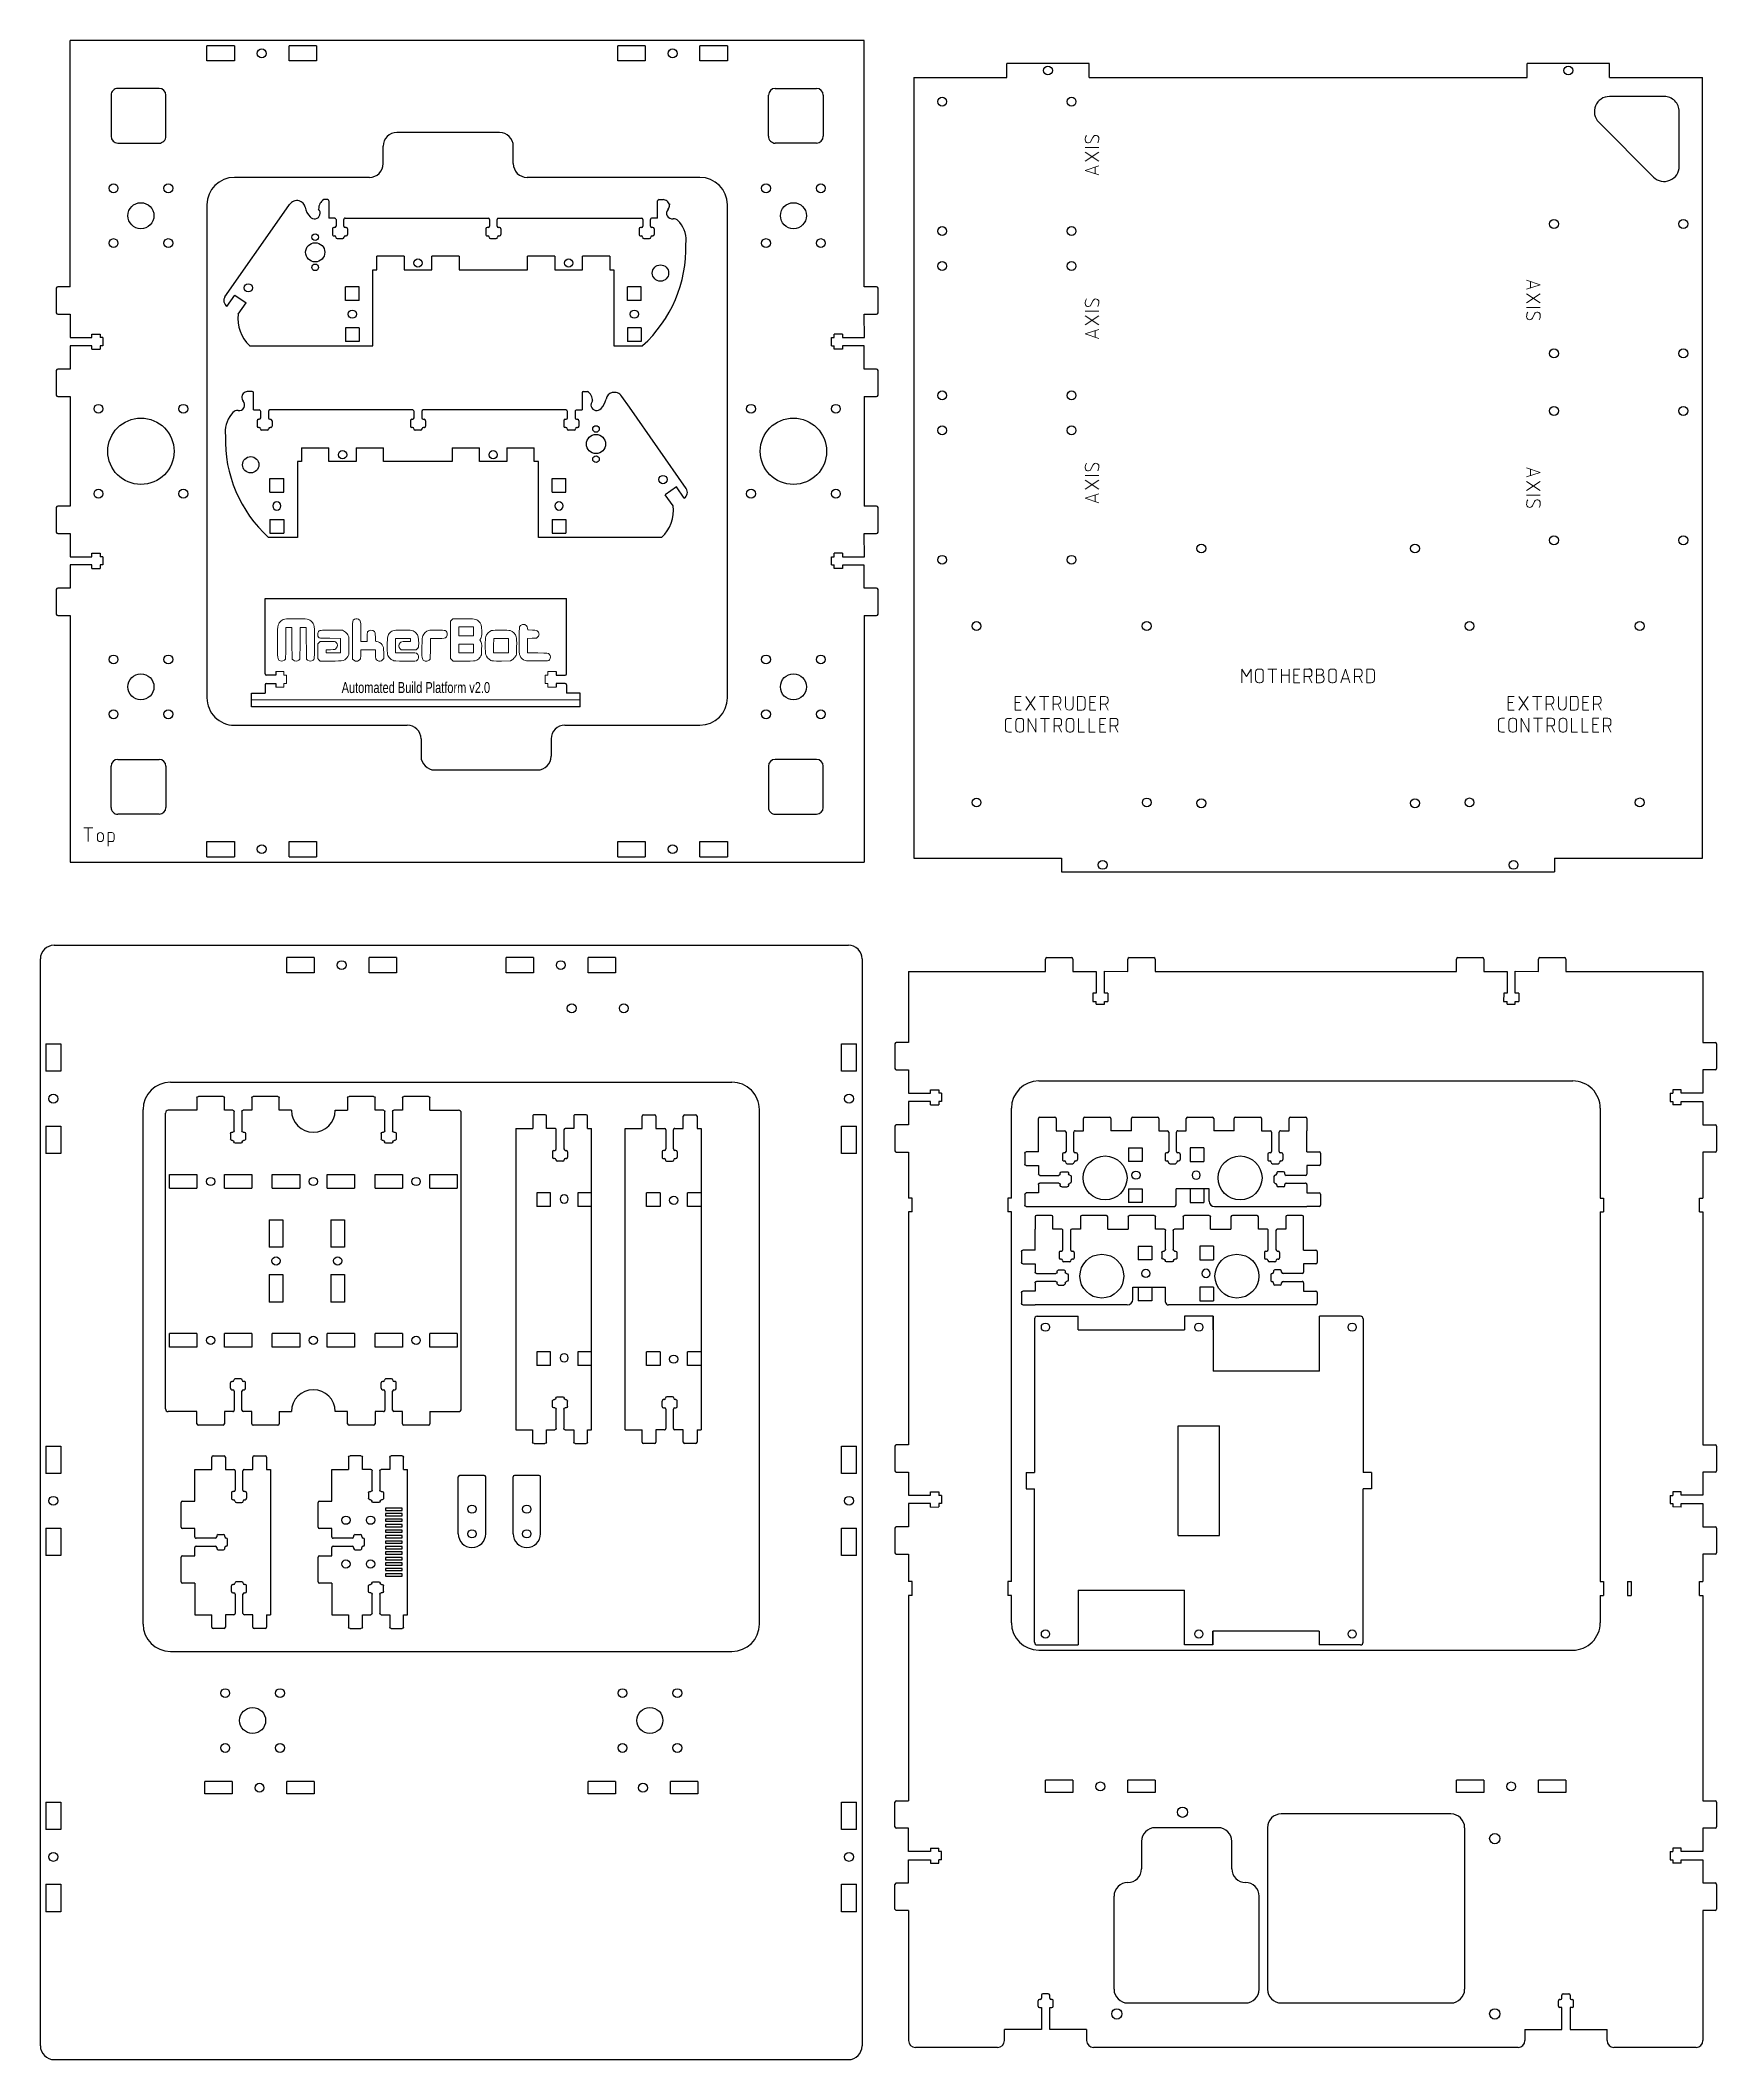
# Model space of a CAD drawing. Header units: millimetres. Extents: x 18 to 630, y 14 to 751.
import ezdxf

# ---------------------------------------------------------------- set-up
doc = ezdxf.new("R2010")
doc.units = ezdxf.units.MM
doc.layers.get('0').update_dxf_attribs({"color": 1, "linetype": 'CONTINUOUS', "lineweight": 25, "true_color": 0xff0000})
for name, color, linetype, lineweight, true_color in [('06 artwork artwork', 5, 'CONTINUOUS', 0, 0x0000ff), ('Changed', 1, 'CONTINUOUS', 0, 0xff0000), ('Text', 5, 'CONTINUOUS', 0, 0x0000ff)]:
    doc.layers.add(name, color=color, linetype=linetype, lineweight=lineweight, true_color=true_color)
doc.styles.get("Standard").update_dxf_attribs({"font": 'txt', "width": 0.75})

msp = doc.modelspace()

# ---------------------------------------------------------------- texts
at = {"layer": '06 artwork artwork', "insert": (155.37, 514.83), "char_height": 4, "width": 100, "attachment_point": 5}
msp.add_mtext('Automated\\~Build\\~Platform\\~v2.0', dxfattribs=at)

# ---------------------------------------------------------------- blocks, each defined once
blk = doc.blocks.new('holes-20')
for p, q in [((-5, 2.5), (-10, 2.5)), ((-10, 2.5), (-10, -2.5)), ((-5, 2.5), (-5, -2.5)), ((5, 2.5), (10, 2.5)), ((5, 2.5), (5, -2.5)), ((10, 2.5), (10, -2.5)), ((-5, -2.5), (-10, -2.5)), ((5, -2.5), (10, -2.5))]:
    blk.add_line(p, q)
blk.add_circle((0, 0), 1.5)
blk = doc.blocks.new('tcutout-10')
for p, q in [((-15, 5), (-5, 5)), ((-15, 0), (-15, 5)), ((-15, 0), (-5, 0)), ((-5, 5), (-5, 0)), ((5, 0), (5, 5)), ((5, 5), (15, 5)), ((15, 5), (15, 0)), ((5, 0), (15, 0))]:
    blk.add_line(p, q)
blk.add_circle((0, 2.5), 1.5)
blk = doc.blocks.new('tgrips-10')
for p, q in [((-15, 0), (-15, 4.5)), ((-14.5, 5), (-5.5, 5)), ((-5, 4.5), (-5, 0)), ((-5, 0), (-1.92, 0)), ((1.9, 0), (5, 0)), ((5, 0), (5, 4.5)), ((5.5, 5), (14.5, 5)), ((15, 4.5), (15, 0)), ((-1.42, -0.5), (-1.42, -7.5)), ((1.4, -7.5), (1.4, -0.5)), ((-2.75, -8.5), (-2.75, -10.5)), ((-1.92, -8), (-2.25, -8)), ((-2.25, -11), (-2, -11)), ((-1.5, -11.5), (-1.5, -11.5)), ((-1, -12), (1, -12)), ((1.5, -11.5), (1.5, -11.5)), ((2.25, -8), (1.9, -8)), ((2, -11), (2.25, -11)), ((2.75, -8.5), (2.75, -10.5))]:
    blk.add_line(p, q)
for centre, start, end in [((-14.5, 4.5), 90, 180), ((-5.5, 4.5), 0, 90), ((-1.92, -0.5), 0.00514, 90), ((1.9, -0.5), 89.92857, 180), ((5.5, 4.5), 90, 180), ((14.5, 4.5), 0, 90), ((-2.25, -8.5), 90.05501, 179.9104), ((-2.25, -10.5), 179.9104, 270), ((-2, -11.5), 0, 90), ((-1.92, -7.5), 270.05501, 0.00514), ((-1, -11.5), 180, 270), ((1, -11.5), 270, 0), ((1.9, -7.5), 180, 269.94563), ((2, -11.5), 90, 180), ((2.25, -8.5), 359.95195, 89.94563), ((2.25, -10.5), 270, 359.95195)]:
    blk.add_arc(centre, 0.5, start, end)
blk = doc.blocks.new('tgrips-5')
for p, q in [((-10, 0), (-10, 4.5)), ((-9.5, 5), (-5.5, 5)), ((-5, 4.5), (-5, 0)), ((-5, 0), (-1.92, 0)), ((1.9, 0), (5, 0)), ((5, 0), (5, 4.5)), ((5.5, 5), (9.5, 5)), ((10, 4.5), (10, 0)), ((-1.42, -0.5), (-1.42, -7.5)), ((1.4, -7.5), (1.4, -0.5)), ((-2.75, -8.5), (-2.75, -10.5)), ((-1.92, -8), (-2.25, -8)), ((-2.25, -11), (-2, -11)), ((-1.5, -11.5), (-1.5, -11.5)), ((-1, -12), (1, -12)), ((1.5, -11.5), (1.5, -11.5)), ((2.25, -8), (1.9, -8)), ((2, -11), (2.25, -11)), ((2.75, -8.5), (2.75, -10.5))]:
    blk.add_line(p, q)
for centre, start, end in [((-9.5, 4.5), 90, 180), ((-5.5, 4.5), 0, 90), ((-1.92, -0.5), 0.00514, 90), ((1.9, -0.5), 89.92857, 180), ((5.5, 4.5), 90, 180), ((9.5, 4.5), 0, 90), ((-2.25, -8.5), 90.05501, 179.9104), ((-2.25, -10.5), 179.9104, 270), ((-2, -11.5), 0, 90), ((-1.92, -7.5), 270.05501, 0.00514), ((-1, -11.5), 180, 270), ((1, -11.5), 270, 0), ((1.9, -7.5), 180, 269.94563), ((2, -11.5), 90, 180), ((2.25, -8.5), 359.95195, 89.94563), ((2.25, -10.5), 270, 359.95195)]:
    blk.add_arc(centre, 0.5, start, end)
blk = doc.blocks.new('tcutout-5')
for p, q in [((-10, 2.25), (-5, 2.25)), ((-10, -2.75), (-10, 2.25)), ((-5, 2.25), (-5, -2.75)), ((5, 2.25), (10, 2.25)), ((5, -2.75), (5, 2.25)), ((10, 2.25), (10, -2.75)), ((-10, -2.75), (-5, -2.75)), ((5, -2.75), (10, -2.75))]:
    blk.add_line(p, q)
blk.add_circle((0, 0), 1.5)

# ---------------------------------------------------------------- linework, layer by layer
at = {"color": 1, "true_color": 0xff0000}
for p, q in [((319.1, 751.11), (29.1, 751.11)), ((29.1, 661.11), (29.1, 751.11)), ((79.1, 743.61), (79.1, 749.11)), ((89.1, 749.11), (79.1, 749.11)), ((89.1, 749.11), (89.1, 743.61)), ((109.1, 743.61), (109.1, 749.11)), ((119.1, 749.11), (109.1, 749.11)), ((119.1, 749.11), (119.1, 743.61)), ((229.1, 743.61), (229.1, 749.11)), ((239.1, 749.11), (229.1, 749.11)), ((239.1, 749.11), (239.1, 743.61)), ((259.1, 743.61), (259.1, 749.11)), ((269.1, 749.11), (259.1, 749.11)), ((269.1, 749.11), (269.1, 743.61)), ((319.1, 661.11), (319.1, 751.11)), ((89.1, 743.61), (79.1, 743.61)), ((119.1, 743.61), (109.1, 743.61)), ((239.1, 743.61), (229.1, 743.61)), ((269.1, 743.61), (259.1, 743.61)), ((337.14, 737.62), (371.14, 737.62)), ((337.14, 737.62), (337.14, 452.62)), ((371.14, 737.62), (371.14, 742.62)), ((401.14, 742.62), (371.14, 742.62)), ((401.14, 737.62), (401.14, 742.62)), ((401.14, 737.62), (561.14, 737.62)), ((561.14, 737.62), (561.14, 742.62)), ((591.14, 742.62), (561.14, 742.62)), ((591.14, 737.62), (591.14, 742.62)), ((591.14, 737.62), (625.14, 737.62)), ((625.14, 452.62), (625.14, 737.62)), ((44.1, 731.1), (44.1, 716.1)), ((61.6, 733.6), (46.6, 733.6)), ((64.1, 716.1), (64.1, 731.1)), ((284.11, 716.1), (284.11, 731.1)), ((286.61, 733.6), (301.61, 733.6)), ((304.11, 731.1), (304.11, 716.1)), ((611.14, 730.62), (591.14, 730.62)), ((616.64, 705.12), (616.64, 725.12)), ((185.95, 717.46), (148.45, 717.46)), ((587.25, 721.23), (607.25, 701.23)), ((46.6, 713.6), (61.6, 713.6)), ((143.45, 706.11), (143.45, 712.46)), ((190.95, 706.11), (190.95, 712.46)), ((301.61, 713.6), (286.61, 713.6)), ((138.45, 701.11), (89.1, 701.11)), ((259.1, 701.11), (195.95, 701.11)), ((123.15, 692.98), (121.77, 692.98)), ((244.13, 692.98), (245.63, 692.98)), ((79.11, 691.26), (79.1, 511.11)), ((85.68, 657.51), (106.45, 687.17)), ((106.45, 687.17), (109.24, 691.16)), ((119.86, 689.52), (119.85, 689.51)), ((123.65, 692.48), (123.65, 686.18)), ((125.73, 686.18), (123.65, 686.18)), ((126.23, 685.68), (126.23, 683.28)), ((129.05, 683.26), (129.05, 685.69)), ((129.55, 686.18), (181.73, 686.18)), ((182.23, 685.68), (182.23, 683.28)), ((185.05, 683.25), (185.05, 685.68)), ((185.55, 686.18), (188.83, 686.18)), ((188.83, 686.18), (227.65, 686.18)), ((227.65, 686.18), (237.73, 686.18)), ((238.23, 685.68), (238.23, 683.28)), ((241.05, 683.26), (241.05, 685.69)), ((243.65, 686.19), (241.55, 686.19)), ((243.65, 686.19), (243.65, 692.48)), ((269.1, 511.11), (269.1, 691.11)), ((124.9, 682.28), (124.9, 680.28)), ((125.73, 682.78), (125.4, 682.78)), ((125.4, 679.78), (125.65, 679.78)), ((126.15, 679.28), (126.15, 679.28)), ((126.65, 678.78), (128.65, 678.78)), ((129.15, 679.28), (129.15, 679.28)), ((129.9, 682.78), (129.55, 682.78)), ((129.65, 679.78), (129.9, 679.78)), ((130.4, 682.28), (130.4, 680.28)), ((180.9, 682.28), (180.9, 680.28)), ((181.73, 682.78), (181.4, 682.78)), ((181.4, 679.78), (181.65, 679.78)), ((182.15, 679.28), (182.15, 679.28)), ((182.65, 678.78), (184.65, 678.78)), ((185.15, 679.28), (185.15, 679.28)), ((185.9, 682.78), (185.55, 682.78)), ((185.65, 679.78), (185.9, 679.78)), ((186.4, 682.28), (186.4, 680.28)), ((236.9, 682.28), (236.9, 680.28)), ((237.73, 682.78), (237.4, 682.78)), ((237.4, 679.78), (237.65, 679.78)), ((238.15, 679.28), (238.15, 679.28)), ((238.65, 678.78), (240.65, 678.78)), ((241.15, 679.28), (241.15, 679.28)), ((241.9, 682.78), (241.55, 682.78)), ((241.65, 679.78), (241.9, 679.78)), ((242.4, 682.28), (242.4, 680.28)), ((251.18, 685.28), (251.71, 684.63)), ((151.15, 672.34), (141.15, 672.34)), ((141.15, 667.34), (141.15, 672.34)), ((151.15, 672.34), (151.15, 667.34)), ((171.15, 672.34), (161.15, 672.34)), ((161.15, 667.34), (161.15, 672.34)), ((171.15, 672.34), (171.15, 667.34)), ((206.15, 672.34), (196.15, 672.34)), ((196.15, 667.34), (196.15, 672.34)), ((206.15, 672.34), (206.15, 667.34)), ((226.15, 672.34), (216.15, 672.34)), ((216.15, 667.34), (216.15, 672.34)), ((226.15, 672.34), (226.15, 667.34)), ((139.65, 639.66), (139.65, 667.34)), ((139.65, 667.34), (141.15, 667.34)), ((151.15, 667.34), (161.15, 667.34)), ((171.15, 667.34), (196.15, 667.34)), ((206.15, 667.34), (216.15, 667.34)), ((226.15, 667.34), (227.65, 667.34)), ((227.65, 667.34), (227.65, 639.66)), ((24.1, 660.61), (24.1, 651.61)), ((29.1, 661.11), (24.6, 661.11)), ((86.4, 654.02), (89.27, 658.11)), ((89.27, 658.11), (93.36, 655.25)), ((323.6, 661.11), (319.1, 661.11)), ((324.1, 651.61), (324.1, 660.61)), ((24.6, 651.11), (29.1, 651.11)), ((29.1, 651.11), (29.1, 642.63)), ((90.49, 651.15), (93.36, 655.25)), ((319.1, 651.11), (323.6, 651.11)), ((319.11, 642.61), (319.1, 651.11)), ((29.1, 642.63), (37.1, 642.63)), ((37.1, 643.86), (40.1, 643.86)), ((37.1, 642.63), (37.1, 643.86)), ((40.1, 643.86), (40.1, 642.61)), ((41.1, 642.61), (40.1, 642.61)), ((41.1, 642.61), (41.1, 639.61)), ((307.1, 639.61), (307.1, 642.61)), ((307.1, 642.61), (308.1, 642.61)), ((311.1, 643.86), (308.1, 643.86)), ((308.1, 642.61), (308.1, 643.86)), ((311.1, 643.86), (311.11, 642.61)), ((311.11, 642.61), (319.11, 642.61)), ((29.1, 639.61), (29.1, 631.11)), ((37.1, 639.61), (29.1, 639.61)), ((37.1, 638.36), (37.1, 639.61)), ((37.1, 638.36), (40.1, 638.36)), ((40.1, 639.61), (40.1, 638.36)), ((41.1, 639.61), (40.1, 639.61)), ((94.65, 639.66), (139.65, 639.66)), ((227.65, 639.66), (238.15, 639.66)), ((307.1, 639.61), (308.1, 639.61)), ((308.1, 638.35), (308.1, 639.61)), ((311.1, 638.36), (308.1, 638.35)), ((311.11, 639.59), (311.1, 638.36)), ((319.1, 639.59), (311.11, 639.59)), ((319.1, 631.11), (319.1, 639.59)), ((24.1, 630.61), (24.1, 621.61)), ((29.1, 631.11), (24.6, 631.11)), ((323.6, 631.11), (319.1, 631.11)), ((324.1, 621.61), (324.1, 630.61)), ((24.6, 621.11), (29.1, 621.11)), ((29.1, 621.11), (29.1, 581.11)), ((95.64, 622.98), (94.13, 622.98)), ((96.11, 616.19), (96.11, 622.48)), ((216.11, 622.48), (216.11, 616.18)), ((216.61, 622.98), (218, 622.98)), ((219.9, 619.52), (219.91, 619.51)), ((233.32, 617.17), (230.53, 621.16)), ((319.1, 621.11), (323.6, 621.11)), ((319.1, 621.11), (319.1, 581.11)), ((88.59, 615.28), (88.05, 614.63)), ((96.11, 616.19), (98.21, 616.19)), ((97.37, 612.28), (97.37, 610.28)), ((97.87, 612.78), (98.21, 612.78)), ((98.71, 613.26), (98.71, 615.69)), ((101.53, 615.68), (101.53, 613.28)), ((112.11, 616.18), (102.03, 616.18)), ((102.03, 612.78), (102.37, 612.78)), ((102.87, 612.28), (102.87, 610.28)), ((150.94, 616.18), (112.11, 616.18)), ((154.21, 616.18), (150.94, 616.18)), ((153.37, 612.28), (153.37, 610.28)), ((153.87, 612.78), (154.21, 612.78)), ((154.71, 613.25), (154.71, 615.68)), ((157.53, 615.68), (157.53, 613.28)), ((210.21, 616.18), (158.03, 616.18)), ((158.03, 612.78), (158.37, 612.78)), ((158.87, 612.28), (158.87, 610.28)), ((209.37, 612.28), (209.37, 610.28)), ((209.87, 612.78), (210.21, 612.78)), ((210.71, 613.26), (210.71, 615.69)), ((213.53, 615.68), (213.53, 613.28)), ((214.03, 616.18), (216.11, 616.18)), ((214.03, 612.78), (214.37, 612.78)), ((214.87, 612.28), (214.87, 610.28)), ((254.08, 587.51), (233.32, 617.17)), ((98.12, 609.78), (97.87, 609.78)), ((98.62, 609.28), (98.62, 609.28)), ((101.12, 608.78), (99.12, 608.78)), ((101.62, 609.28), (101.62, 609.28)), ((102.37, 609.78), (102.12, 609.78)), ((154.12, 609.78), (153.87, 609.78)), ((154.62, 609.28), (154.62, 609.28)), ((157.12, 608.78), (155.12, 608.78)), ((157.62, 609.28), (157.62, 609.28)), ((158.37, 609.78), (158.12, 609.78)), ((210.12, 609.78), (209.87, 609.78)), ((210.62, 609.28), (210.62, 609.28)), ((213.12, 608.78), (211.12, 608.78)), ((213.62, 609.28), (213.62, 609.28)), ((214.37, 609.78), (214.12, 609.78)), ((112.11, 597.34), (112.11, 569.66)), ((113.61, 597.34), (112.11, 597.34)), ((113.61, 602.34), (123.61, 602.34)), ((113.61, 602.34), (113.61, 597.34)), ((123.61, 597.34), (123.61, 602.34)), ((133.61, 597.34), (123.61, 597.34)), ((133.61, 602.34), (143.61, 602.34)), ((133.61, 602.34), (133.61, 597.34)), ((143.61, 597.34), (143.61, 602.34)), ((168.61, 597.34), (143.61, 597.34)), ((168.61, 602.34), (178.61, 602.34)), ((168.61, 602.34), (168.61, 597.34)), ((178.61, 597.34), (178.61, 602.34)), ((188.61, 597.34), (178.61, 597.34)), ((188.61, 602.34), (198.61, 602.34)), ((188.61, 602.34), (188.61, 597.34)), ((198.61, 597.34), (198.61, 602.34)), ((200.11, 597.34), (198.61, 597.34)), ((200.11, 569.66), (200.11, 597.34)), ((250.5, 588.11), (246.4, 585.25)), ((249.27, 581.15), (246.4, 585.25)), ((253.37, 584.02), (250.5, 588.11)), ((24.1, 580.61), (24.1, 571.61)), ((29.1, 581.11), (24.6, 581.11)), ((323.6, 581.11), (319.1, 581.11)), ((324.1, 571.61), (324.1, 580.61)), ((24.6, 571.11), (29.1, 571.11)), ((29.1, 571.11), (29.1, 562.63)), ((112.11, 569.66), (101.61, 569.66)), ((245.11, 569.66), (200.11, 569.66)), ((319.1, 571.11), (323.6, 571.11)), ((319.11, 562.61), (319.1, 571.11)), ((29.1, 562.63), (37.1, 562.63)), ((37.1, 563.86), (40.1, 563.86)), ((37.1, 562.63), (37.1, 563.86)), ((40.1, 563.86), (40.1, 562.61)), ((41.1, 562.61), (40.1, 562.61)), ((41.1, 562.61), (41.1, 559.61)), ((307.1, 559.61), (307.1, 562.61)), ((307.1, 562.61), (308.1, 562.61)), ((311.1, 563.86), (308.1, 563.86)), ((308.1, 562.61), (308.1, 563.86)), ((311.1, 563.86), (311.1, 562.61)), ((311.1, 562.61), (319.11, 562.61)), ((29.1, 559.61), (29.1, 551.11)), ((37.1, 559.61), (29.1, 559.61)), ((37.1, 558.36), (37.1, 559.61)), ((37.1, 558.36), (40.1, 558.36)), ((40.1, 559.61), (40.1, 558.36)), ((41.1, 559.61), (40.1, 559.61)), ((307.1, 559.61), (308.1, 559.61)), ((308.1, 558.35), (308.1, 559.61)), ((311.1, 558.36), (308.1, 558.35)), ((311.1, 559.59), (311.1, 558.36)), ((319.1, 559.59), (311.1, 559.59)), ((319.1, 551.11), (319.1, 559.59)), ((24.1, 550.61), (24.1, 541.61)), ((29.1, 551.11), (24.6, 551.11)), ((100.37, 519.83), (100.37, 547.39)), ((100.37, 547.39), (210.37, 547.39)), ((210.37, 519.83), (210.37, 547.39)), ((323.6, 551.11), (319.1, 551.11)), ((324.1, 541.61), (324.1, 550.61)), ((24.6, 541.11), (29.1, 541.11)), ((29.1, 541.11), (29.1, 451.11)), ((319.1, 541.11), (323.6, 541.11)), ((319.1, 541.11), (319.1, 451.11)), ((104.2, 519.33), (100.87, 519.33)), ((100.87, 516.33), (104.2, 516.33)), ((104.2, 520.69), (104.2, 519.33)), ((104.2, 516.33), (104.2, 514.97)), ((206.54, 520.69), (206.54, 519.33)), ((206.54, 519.33), (209.87, 519.33)), ((206.54, 516.33), (206.54, 514.97)), ((209.87, 516.33), (206.54, 516.33)), ((95.37, 507.83), (95.37, 512.83)), ((95.37, 512.83), (100.37, 512.83)), ((100.37, 515.83), (100.37, 512.83)), ((210.37, 515.83), (210.37, 512.83)), ((210.37, 515.83), (210.37, 512.83)), ((215.37, 512.83), (210.37, 512.83)), ((215.37, 507.83), (215.37, 512.83)), ((215.37, 507.83), (95.37, 507.83)), ((89.1, 501.11), (152.25, 501.11)), ((157.25, 496.11), (157.25, 489.76)), ((204.75, 496.11), (204.75, 489.76)), ((209.75, 501.11), (259.1, 501.11)), ((46.6, 488.62), (61.6, 488.62)), ((301.6, 488.62), (286.6, 488.62)), ((44.1, 471.12), (44.1, 486.12)), ((64.1, 486.12), (64.1, 471.12)), ((162.25, 484.76), (199.75, 484.76)), ((284.1, 486.12), (284.1, 471.12)), ((304.1, 471.12), (304.1, 486.12)), ((61.6, 468.62), (46.6, 468.62)), ((286.6, 468.62), (301.6, 468.62)), ((79.1, 458.61), (89.1, 458.61)), ((79.1, 453.11), (79.1, 458.61)), ((89.1, 458.61), (89.1, 453.11)), ((109.1, 458.61), (119.1, 458.61)), ((109.1, 453.11), (109.1, 458.61)), ((119.1, 458.61), (119.1, 453.11)), ((229.1, 458.61), (239.1, 458.61)), ((229.1, 453.11), (229.1, 458.61)), ((239.1, 458.61), (239.1, 453.11)), ((259.1, 458.61), (269.1, 458.61)), ((259.1, 453.11), (259.1, 458.61)), ((269.1, 458.61), (269.1, 453.11)), ((29.1, 451.11), (319.1, 451.11)), ((79.1, 453.11), (89.1, 453.11)), ((109.1, 453.11), (119.1, 453.11)), ((229.1, 453.11), (239.1, 453.11)), ((259.1, 453.11), (269.1, 453.11)), ((337.14, 452.62), (391.14, 452.62)), ((391.14, 452.62), (391.14, 447.62)), ((571.14, 452.62), (571.14, 447.62)), ((571.14, 452.62), (625.14, 452.62)), ((391.14, 447.62), (421.14, 447.62)), ((421.14, 447.62), (541.14, 447.62)), ((541.14, 447.62), (571.14, 447.62)), ((23.28, 420.77), (313.28, 420.77)), ((18.28, 18.97), (18.28, 415.77)), ((108.28, 410.77), (108.28, 416.27)), ((118.28, 416.27), (108.28, 416.27)), ((118.28, 416.27), (118.28, 410.77)), ((138.28, 410.77), (138.28, 416.27)), ((148.28, 416.27), (138.28, 416.27)), ((148.28, 416.27), (148.28, 410.77)), ((188.28, 410.77), (188.28, 416.27)), ((198.28, 416.27), (188.28, 416.27)), ((198.28, 416.27), (198.28, 410.77)), ((218.28, 410.77), (218.28, 416.27)), ((228.28, 416.27), (218.28, 416.27)), ((228.28, 416.27), (228.28, 410.77)), ((318.28, 415.77), (318.28, 18.97)), ((385.28, 411.25), (385.28, 415.75)), ((385.78, 416.25), (394.78, 416.25)), ((395.28, 415.75), (395.28, 411.25)), ((415.28, 411.25), (415.28, 415.75)), ((415.78, 416.25), (424.78, 416.25)), ((425.28, 415.75), (425.28, 411.25)), ((535.28, 411.25), (535.28, 415.75)), ((535.78, 416.25), (544.78, 416.25)), ((545.28, 415.75), (545.28, 411.25)), ((565.28, 411.25), (565.28, 415.75)), ((565.78, 416.25), (574.78, 416.25)), ((575.28, 415.75), (575.28, 411.25)), ((18.28, 407.78), (18.28, 407.78)), ((118.28, 410.77), (108.28, 410.77)), ((148.28, 410.77), (138.28, 410.77)), ((198.28, 410.77), (188.28, 410.77)), ((228.28, 410.77), (218.28, 410.77)), ((335.28, 411.25), (385.28, 411.25)), ((335.28, 411.25), (335.28, 385.25)), ((395.28, 411.25), (403.76, 411.25)), ((403.76, 411.25), (403.76, 403.26)), ((406.78, 411.26), (415.28, 411.25)), ((406.78, 403.26), (406.78, 411.26)), ((425.28, 411.25), (535.28, 411.25)), ((545.28, 411.25), (553.76, 411.25)), ((553.76, 411.25), (553.76, 403.26)), ((556.78, 411.26), (565.28, 411.25)), ((556.78, 403.26), (556.78, 411.26)), ((575.28, 411.25), (625.28, 411.25)), ((625.28, 411.25), (625.28, 385.25)), ((402.53, 403.25), (402.52, 400.25)), ((402.52, 400.25), (403.78, 400.25)), ((403.76, 403.26), (402.53, 403.25)), ((403.78, 399.25), (403.78, 400.25)), ((403.78, 399.25), (406.78, 399.25)), ((408.03, 403.25), (406.78, 403.26)), ((406.78, 400.25), (408.02, 400.25)), ((406.78, 399.25), (406.78, 400.25)), ((408.03, 403.25), (408.02, 400.25)), ((552.53, 403.25), (552.52, 400.25)), ((552.52, 400.25), (553.78, 400.25)), ((553.76, 403.26), (552.53, 403.25)), ((553.78, 399.25), (553.78, 400.25)), ((553.78, 399.25), (556.78, 399.25)), ((558.03, 403.25), (556.78, 403.26)), ((556.78, 400.25), (558.02, 400.25)), ((556.78, 399.25), (556.78, 400.25)), ((558.03, 403.25), (558.02, 400.25)), ((20.28, 384.77), (25.78, 384.77)), ((20.28, 384.77), (20.28, 374.77)), ((25.78, 384.77), (25.78, 374.77)), ((310.78, 374.77), (310.78, 384.77)), ((310.78, 384.77), (316.28, 384.77)), ((316.28, 374.77), (316.28, 384.77)), ((330.28, 384.75), (330.28, 375.75)), ((335.28, 385.25), (330.78, 385.25)), ((625.28, 385.25), (629.78, 385.25)), ((630.28, 384.75), (630.28, 375.75)), ((25.78, 374.77), (20.28, 374.77)), ((65.78, 370.77), (270.78, 370.77)), ((316.28, 374.77), (310.78, 374.77)), ((330.78, 375.25), (335.28, 375.25)), ((335.28, 375.25), (335.28, 366.77)), ((382.78, 371.25), (577.78, 371.25)), ((629.78, 375.25), (625.28, 375.25)), ((625.28, 375.25), (625.28, 366.77)), ((335.27, 363.75), (335.28, 355.25)), ((343.27, 363.75), (335.27, 363.75)), ((335.28, 366.77), (343.27, 366.77)), ((343.27, 366.77), (343.28, 368)), ((343.28, 362.5), (343.27, 363.75)), ((343.28, 368), (346.28, 368.01)), ((343.28, 362.5), (346.28, 362.51)), ((346.28, 368.01), (346.28, 366.75)), ((347.28, 366.75), (346.28, 366.75)), ((346.28, 363.75), (346.28, 362.51)), ((347.28, 363.75), (346.28, 363.75)), ((347.28, 366.75), (347.28, 363.75)), ((372.78, 328.45), (372.78, 361.25)), ((587.78, 361.25), (587.78, 328.45)), ((613.28, 366.75), (614.28, 366.75)), ((613.28, 366.75), (613.28, 363.75)), ((613.28, 363.75), (614.28, 363.75)), ((617.28, 368), (614.28, 368.01)), ((614.28, 368.01), (614.28, 366.75)), ((614.28, 363.75), (614.28, 362.51)), ((617.28, 362.5), (614.28, 362.51)), ((617.28, 366.77), (617.28, 368)), ((625.28, 366.77), (617.28, 366.77)), ((617.28, 362.5), (617.28, 363.75)), ((617.28, 363.75), (625.28, 363.75)), ((625.28, 363.75), (625.28, 355.25)), ((20.28, 354.77), (25.78, 354.77)), ((20.28, 354.77), (20.28, 344.77)), ((25.78, 354.77), (25.78, 344.77)), ((55.78, 172.97), (55.78, 360.77)), ((63.96, 251.54), (63.96, 359.54)), ((75.46, 360.54), (64.96, 360.54)), ((109.96, 360.54), (105.46, 360.54)), ((125.96, 360.54), (130.46, 360.54)), ((160.46, 360.54), (170.96, 360.54)), ((171.96, 251.54), (171.96, 359.54)), ((191.85, 353.9), (191.83, 243.9)), ((191.85, 353.9), (198.03, 353.9)), ((198.03, 358.4), (198.03, 353.9)), ((202.53, 358.9), (198.53, 358.9)), ((203.03, 353.9), (203.03, 358.4)), ((206.13, 353.9), (203.03, 353.9)), ((213.03, 353.9), (209.94, 353.9)), ((213.03, 358.4), (213.03, 353.9)), ((217.53, 358.9), (213.53, 358.9)), ((218.03, 353.9), (218.03, 358.4)), ((218.03, 353.9), (219.53, 353.9)), ((219.51, 243.9), (219.53, 353.9)), ((231.84, 353.9), (238.02, 353.91)), ((231.84, 243.9), (231.84, 353.9)), ((258.02, 353.91), (259.52, 353.9)), ((259.52, 353.9), (259.52, 243.9)), ((280.78, 172.97), (280.78, 360.77)), ((310.78, 344.77), (310.78, 354.77)), ((310.78, 354.77), (316.28, 354.77)), ((316.28, 344.77), (316.28, 354.77)), ((330.28, 354.75), (330.28, 345.75)), ((335.28, 355.25), (330.78, 355.25)), ((382.66, 353.02), (382.66, 357.52)), ((383.16, 358.02), (388.66, 358.02)), ((389.16, 357.52), (389.16, 353.02)), ((399.16, 353.02), (399.16, 357.52)), ((399.66, 358.02), (408.66, 358.02)), ((409.16, 357.52), (409.16, 353.02)), ((454.16, 353.02), (454.16, 357.52)), ((454.66, 358.02), (463.66, 358.02)), ((464.16, 357.52), (464.16, 353.02)), ((474.16, 353.02), (474.16, 357.52)), ((474.66, 358.02), (480.16, 358.02)), ((480.66, 357.52), (480.66, 353.02)), ((625.28, 355.25), (629.78, 355.25)), ((630.28, 354.75), (630.28, 345.75)), ((206.63, 346.4), (206.63, 353.4)), ((209.44, 353.4), (209.44, 346.4)), ((382.66, 345.35), (382.66, 353.02)), ((389.16, 353.02), (392.24, 353.02)), ((392.74, 352.52), (392.74, 345.52)), ((395.56, 345.52), (395.56, 352.53)), ((396.06, 353.03), (399.16, 353.02)), ((416.66, 353.02), (409.16, 353.02)), ((454.16, 353.02), (446.66, 353.02)), ((464.16, 353.02), (467.24, 353.02)), ((467.74, 352.52), (467.74, 345.52)), ((470.56, 345.52), (470.56, 352.53)), ((471.06, 353.03), (474.16, 353.02)), ((480.66, 345.35), (480.66, 353.02)), ((25.78, 344.77), (20.28, 344.77)), ((205.28, 345.4), (205.28, 343.4)), ((205.78, 345.9), (206.13, 345.9)), ((206.03, 342.9), (205.78, 342.9)), ((206.53, 342.4), (206.53, 342.4)), ((209.03, 341.9), (207.03, 341.9)), ((209.53, 342.4), (209.53, 342.4)), ((209.94, 345.9), (210.28, 345.9)), ((210.28, 342.9), (210.03, 342.9)), ((210.78, 345.4), (210.78, 343.4)), ((316.28, 344.77), (310.78, 344.77)), ((330.78, 345.25), (335.28, 345.25)), ((335.28, 345.25), (335.28, 328.45)), ((391.4, 344.52), (391.4, 342.52)), ((392.24, 345.02), (391.9, 345.02)), ((391.9, 342.02), (392.16, 342.02)), ((392.66, 341.52), (392.66, 341.52)), ((393.16, 341.02), (395.16, 341.02)), ((395.66, 341.52), (395.66, 341.52)), ((396.41, 345.02), (396.06, 345.02)), ((396.16, 342.02), (396.4, 342.02)), ((396.9, 344.52), (396.9, 342.52)), ((466.4, 344.52), (466.4, 342.52)), ((467.24, 345.02), (466.9, 345.02)), ((466.9, 342.02), (467.16, 342.02)), ((467.66, 341.52), (467.66, 341.52)), ((468.16, 341.02), (470.16, 341.02)), ((470.66, 341.52), (470.66, 341.52)), ((471.41, 345.02), (471.06, 345.02)), ((471.16, 342.02), (471.4, 342.02)), ((471.9, 344.52), (471.9, 342.52)), ((629.78, 345.25), (625.28, 345.25)), ((625.28, 345.25), (625.28, 328.45)), ((445.01, 331.85), (433.01, 331.85)), ((433.01, 326.35), (433.01, 331.85)), ((445.01, 327.35), (445.01, 331.85)), ((336.53, 328.45), (335.28, 328.45)), ((336.53, 323.45), (336.53, 328.45)), ((372.78, 328.45), (371.53, 328.45)), ((371.53, 328.45), (371.53, 323.45)), ((382.66, 325.35), (432.01, 325.35)), ((447.01, 325.35), (480.66, 325.35)), ((587.78, 328.45), (589.03, 328.45)), ((589.03, 328.45), (589.03, 323.45)), ((624.03, 323.45), (624.03, 328.45)), ((624.03, 328.45), (625.28, 328.45)), ((336.53, 323.45), (335.28, 323.45)), ((335.28, 323.45), (335.28, 238.45)), ((372.78, 323.45), (371.53, 323.45)), ((372.78, 188.45), (372.78, 323.45)), ((381.47, 321.66), (381.47, 317.16)), ((381.47, 309.48), (381.47, 317.16)), ((387.47, 322.16), (381.97, 322.16)), ((387.97, 317.16), (387.97, 321.66)), ((391.07, 317.16), (387.97, 317.16)), ((397.97, 317.16), (394.89, 317.16)), ((397.97, 321.66), (397.97, 317.16)), ((407.47, 322.16), (398.47, 322.16)), ((407.97, 317.16), (407.97, 321.66)), ((407.97, 317.16), (415.47, 317.16)), ((445.47, 317.16), (452.97, 317.16)), ((452.97, 321.66), (452.97, 317.16)), ((462.47, 322.16), (453.47, 322.16)), ((462.97, 317.16), (462.97, 321.66)), ((466.07, 317.16), (462.97, 317.16)), ((472.97, 317.16), (469.89, 317.16)), ((472.97, 321.66), (472.97, 317.16)), ((478.97, 322.16), (473.47, 322.16)), ((479.47, 317.16), (479.47, 321.66)), ((479.47, 309.48), (479.47, 317.16)), ((587.78, 323.45), (589.03, 323.45)), ((587.78, 323.45), (587.78, 188.45)), ((624.03, 323.45), (625.28, 323.45)), ((625.28, 323.45), (625.28, 238.45)), ((391.57, 309.66), (391.57, 316.66)), ((394.39, 316.66), (394.39, 309.66)), ((466.57, 309.66), (466.57, 316.66)), ((469.39, 316.66), (469.39, 309.66)), ((390.22, 308.66), (390.22, 306.65)), ((390.72, 309.16), (391.07, 309.16)), ((390.97, 306.16), (390.72, 306.16)), ((391.47, 305.66), (391.47, 305.66)), ((393.97, 305.16), (391.97, 305.16)), ((394.47, 305.66), (394.47, 305.66)), ((394.89, 309.16), (395.22, 309.16)), ((395.22, 306.16), (394.97, 306.16)), ((395.72, 308.66), (395.72, 306.66)), ((465.22, 308.66), (465.22, 306.65)), ((465.72, 309.16), (466.07, 309.16)), ((465.97, 306.16), (465.72, 306.16)), ((466.47, 305.66), (466.47, 305.66)), ((468.97, 305.16), (466.97, 305.16)), ((469.47, 305.66), (469.47, 305.66)), ((469.89, 309.16), (470.22, 309.16)), ((470.22, 306.16), (469.97, 306.16)), ((470.72, 308.66), (470.72, 306.66)), ((417.12, 295.98), (429.12, 295.98)), ((417.12, 291.48), (417.12, 295.98)), ((429.12, 290.48), (429.12, 295.98)), ((415.12, 289.48), (381.47, 289.48)), ((479.47, 289.48), (430.12, 289.48)), ((381.23, 284.34), (381.23, 228.34)), ((382.18, 285.34), (397.23, 285.34)), ((397.23, 280.34), (397.23, 285.34)), ((397.23, 280.34), (436.06, 280.34)), ((446.42, 285.34), (436.06, 285.34)), ((436.06, 285.34), (436.06, 280.34)), ((446.41, 285.34), (446.41, 265.34)), ((446.42, 280.34), (446.42, 285.34)), ((500.29, 285.34), (485.23, 285.34)), ((485.23, 265.34), (485.23, 285.34)), ((501.23, 284.34), (501.23, 228.34)), ((485.23, 265.34), (446.41, 265.34)), ((245.27, 252.4), (245.27, 254.4)), ((246.02, 254.9), (245.77, 254.9)), ((245.77, 251.9), (246.12, 251.9)), ((246.52, 255.4), (246.52, 255.4)), ((246.62, 251.4), (246.62, 244.4)), ((249.02, 255.9), (247.02, 255.9)), ((249.43, 244.4), (249.43, 251.4)), ((249.52, 255.4), (249.52, 255.4)), ((249.93, 251.9), (250.27, 251.9)), ((250.27, 254.9), (250.02, 254.9)), ((250.77, 252.4), (250.77, 254.4)), ((75.46, 250.54), (64.96, 250.54)), ((105.46, 250.54), (109.96, 250.54)), ((130.46, 250.54), (125.96, 250.54)), ((160.46, 250.54), (170.96, 250.54)), ((191.83, 243.9), (198.01, 243.9)), ((218.01, 243.89), (219.51, 243.9)), ((231.84, 243.9), (238.02, 243.91)), ((238.02, 239.4), (238.02, 243.9)), ((246.12, 243.9), (243.02, 243.9)), ((243.02, 243.9), (243.02, 239.4)), ((253.02, 243.9), (249.93, 243.9)), ((253.02, 239.4), (253.02, 243.9)), ((258.02, 243.9), (259.52, 243.9)), ((258.02, 243.9), (258.02, 239.4)), ((433.73, 245.34), (448.73, 245.34)), ((433.73, 205.34), (433.73, 245.34)), ((448.73, 205.34), (448.73, 245.34)), ((20.28, 237.97), (25.78, 237.97)), ((20.28, 237.97), (20.28, 227.97)), ((25.78, 237.97), (25.78, 227.97)), ((242.52, 238.9), (238.52, 238.9)), ((257.52, 238.9), (253.52, 238.9)), ((310.78, 227.97), (310.78, 237.97)), ((310.78, 237.97), (316.28, 237.97)), ((316.28, 227.97), (316.28, 237.97)), ((330.28, 237.95), (330.28, 228.95)), ((335.28, 238.45), (330.78, 238.45)), ((625.28, 238.45), (629.78, 238.45)), ((630.28, 237.95), (630.28, 228.95)), ((74.66, 229.38), (80.83, 229.38)), ((74.66, 217.88), (74.66, 229.38)), ((100.83, 229.38), (102.33, 229.38)), ((102.33, 229.38), (102.33, 176.38)), ((124.66, 229.38), (130.83, 229.38)), ((124.66, 217.88), (124.66, 229.38)), ((150.83, 229.38), (152.33, 229.38)), ((152.33, 176.38), (152.33, 229.38)), ((25.78, 227.97), (20.28, 227.97)), ((170.86, 205.91), (170.86, 226.74)), ((180.36, 227.24), (171.36, 227.24)), ((180.86, 205.91), (180.86, 226.74)), ((190.86, 205.91), (190.86, 226.74)), ((200.36, 227.24), (191.36, 227.24)), ((200.86, 205.91), (200.86, 226.74)), ((316.28, 227.97), (310.78, 227.97)), ((330.78, 228.45), (335.28, 228.45)), ((335.28, 228.45), (335.28, 219.97)), ((343.27, 219.97), (343.28, 221.2)), ((343.28, 221.2), (346.28, 221.21)), ((346.28, 221.21), (346.28, 219.95)), ((378.23, 228.34), (378.23, 222.34)), ((378.23, 228.34), (381.23, 228.34)), ((378.23, 222.34), (381.23, 222.34)), ((381.23, 166.34), (381.23, 222.34)), ((504.23, 228.34), (501.23, 228.34)), ((504.23, 222.34), (501.23, 222.34)), ((501.23, 166.34), (501.23, 222.34)), ((504.23, 228.34), (504.23, 222.34)), ((617.28, 221.2), (614.28, 221.21)), ((614.28, 221.21), (614.28, 219.95)), ((617.28, 219.97), (617.28, 221.2)), ((629.78, 228.45), (625.28, 228.45)), ((625.28, 228.45), (625.28, 219.97)), ((150.33, 215.28), (144.33, 215.28)), ((144.33, 215.28), (144.33, 214.48)), ((144.33, 214.48), (150.33, 214.48)), ((150.33, 214.48), (150.33, 215.28)), ((335.27, 216.95), (335.28, 208.45)), ((343.27, 216.95), (335.27, 216.95)), ((335.28, 219.97), (343.27, 219.97)), ((343.28, 215.7), (343.27, 216.95)), ((343.28, 215.7), (346.28, 215.71)), ((347.28, 219.95), (346.28, 219.95)), ((346.28, 216.95), (346.28, 215.71)), ((347.28, 216.95), (346.28, 216.95)), ((347.28, 219.95), (347.28, 216.95)), ((613.28, 219.95), (614.28, 219.95)), ((613.28, 219.95), (613.28, 216.95)), ((613.28, 216.95), (614.28, 216.95)), ((614.28, 216.95), (614.28, 215.71)), ((617.28, 215.7), (614.28, 215.71)), ((625.28, 219.97), (617.28, 219.97)), ((617.28, 215.7), (617.28, 216.95)), ((617.28, 216.95), (625.28, 216.95)), ((625.28, 216.95), (625.28, 208.45)), ((20.28, 207.97), (25.78, 207.97)), ((20.28, 207.97), (20.28, 197.97)), ((25.78, 207.97), (25.78, 197.97)), ((150.33, 213.28), (144.33, 213.28)), ((144.33, 213.28), (144.33, 212.48)), ((144.33, 212.48), (150.33, 212.48)), ((150.33, 211.28), (144.33, 211.28)), ((144.33, 211.28), (144.33, 210.48)), ((144.33, 210.48), (150.33, 210.48)), ((150.33, 209.28), (144.33, 209.28)), ((144.33, 209.28), (144.33, 208.48)), ((144.33, 208.48), (150.33, 208.48)), ((150.33, 207.28), (144.33, 207.28)), ((144.33, 207.28), (144.33, 206.48)), ((144.33, 206.48), (150.33, 206.48)), ((150.33, 212.48), (150.33, 213.28)), ((150.33, 210.48), (150.33, 211.28)), ((150.33, 208.48), (150.33, 209.28)), ((150.33, 206.48), (150.33, 207.28)), ((310.78, 197.97), (310.78, 207.97)), ((310.78, 207.97), (316.28, 207.97)), ((316.28, 197.97), (316.28, 207.97)), ((330.28, 207.95), (330.28, 198.95)), ((335.28, 208.45), (330.78, 208.45)), ((625.28, 208.45), (629.78, 208.45)), ((630.28, 207.95), (630.28, 198.95)), ((150.33, 205.28), (144.33, 205.28)), ((144.33, 205.28), (144.33, 204.48)), ((144.33, 204.48), (150.33, 204.48)), ((150.33, 203.28), (144.33, 203.28)), ((144.33, 203.28), (144.33, 202.48)), ((144.33, 202.48), (150.33, 202.48)), ((150.33, 201.28), (144.33, 201.28)), ((144.33, 201.28), (144.33, 200.48)), ((144.33, 200.48), (150.33, 200.48)), ((150.33, 199.28), (144.33, 199.28)), ((144.33, 199.28), (144.33, 198.48)), ((150.33, 204.48), (150.33, 205.28)), ((150.33, 202.48), (150.33, 203.28)), ((150.33, 200.48), (150.33, 201.28)), ((150.33, 198.48), (150.33, 199.28)), ((433.73, 205.34), (448.73, 205.34)), ((25.78, 197.97), (20.28, 197.97)), ((144.33, 198.48), (150.33, 198.48)), ((150.33, 197.28), (144.33, 197.28)), ((144.33, 197.28), (144.33, 196.48)), ((144.33, 196.48), (150.33, 196.48)), ((150.33, 195.28), (144.33, 195.28)), ((144.33, 195.28), (144.33, 194.48)), ((144.33, 194.48), (150.33, 194.48)), ((150.33, 193.28), (144.33, 193.28)), ((144.33, 193.28), (144.33, 192.48)), ((144.33, 192.48), (150.33, 192.48)), ((150.33, 196.48), (150.33, 197.28)), ((150.33, 194.48), (150.33, 195.28)), ((150.33, 192.48), (150.33, 193.28)), ((316.28, 197.97), (310.78, 197.97)), ((330.78, 198.45), (335.28, 198.45)), ((335.28, 198.45), (335.28, 188.45)), ((629.78, 198.45), (625.28, 198.45)), ((625.28, 198.45), (625.28, 188.45)), ((74.66, 187.88), (74.66, 176.38)), ((124.66, 187.88), (124.66, 176.38)), ((150.33, 191.28), (144.33, 191.28)), ((144.33, 191.28), (144.33, 190.48)), ((144.33, 190.48), (150.33, 190.48)), ((150.33, 190.48), (150.33, 191.28)), ((336.53, 188.45), (335.28, 188.45)), ((336.53, 183.45), (336.53, 188.45)), ((372.78, 188.45), (371.53, 188.45)), ((371.53, 188.45), (371.53, 183.45)), ((397.23, 185.34), (436.06, 185.34)), ((397.23, 185.34), (397.23, 165.34)), ((436.06, 165.34), (436.06, 185.34)), ((587.78, 188.45), (589.03, 188.45)), ((589.03, 188.45), (589.03, 183.45)), ((597.78, 188.45), (599.03, 188.45)), ((597.78, 188.45), (597.78, 183.45)), ((599.03, 188.45), (599.03, 183.45)), ((624.03, 183.45), (624.03, 188.45)), ((624.03, 188.45), (625.28, 188.45)), ((336.53, 183.45), (335.28, 183.45)), ((335.28, 183.45), (335.28, 108.45)), ((372.78, 183.45), (371.53, 183.45)), ((372.78, 173.45), (372.78, 183.45)), ((587.78, 183.45), (589.03, 183.45)), ((587.78, 183.45), (587.78, 173.45)), ((597.78, 183.45), (599.03, 183.45)), ((624.03, 183.45), (625.28, 183.45)), ((625.28, 183.45), (625.28, 108.45)), ((74.66, 176.38), (80.83, 176.38)), ((100.83, 176.38), (102.33, 176.38)), ((124.66, 176.38), (130.83, 176.38)), ((150.83, 176.38), (152.33, 176.38)), ((485.18, 170.34), (446.36, 170.34)), ((446.36, 165.34), (446.36, 170.34)), ((446.37, 170.34), (446.37, 165.34)), ((485.18, 170.34), (485.18, 165.34)), ((65.78, 162.97), (270.78, 162.97)), ((382.18, 165.34), (397.23, 165.34)), ((382.78, 163.45), (577.78, 163.45)), ((446.36, 165.34), (436.06, 165.34)), ((500.23, 165.34), (485.18, 165.34)), ((88.28, 115.47), (78.28, 115.47)), ((78.28, 110.97), (78.28, 115.47)), ((88.28, 110.97), (78.28, 110.97)), ((88.28, 115.47), (88.28, 110.97)), ((118.28, 115.47), (108.28, 115.47)), ((108.28, 110.97), (108.28, 115.47)), ((118.28, 110.97), (108.28, 110.97)), ((118.28, 115.47), (118.28, 110.97)), ((228.28, 115.47), (218.28, 115.47)), ((218.28, 110.97), (218.28, 115.47)), ((228.28, 110.97), (218.28, 110.97)), ((228.28, 115.47), (228.28, 110.97)), ((258.28, 115.47), (248.28, 115.47)), ((248.28, 110.97), (248.28, 115.47)), ((258.28, 110.97), (248.28, 110.97)), ((258.28, 115.47), (258.28, 110.97)), ((395.28, 115.95), (385.28, 115.95)), ((385.28, 111.45), (385.28, 115.95)), ((395.28, 111.45), (385.28, 111.45)), ((395.28, 115.95), (395.28, 111.45)), ((425.28, 115.95), (415.28, 115.95)), ((415.28, 111.45), (415.28, 115.95)), ((425.28, 111.45), (415.28, 111.45)), ((425.28, 115.95), (425.28, 111.45)), ((545.28, 115.95), (535.28, 115.95)), ((535.28, 111.45), (535.28, 115.95)), ((545.28, 111.45), (535.28, 111.45)), ((545.28, 115.95), (545.28, 111.45)), ((575.28, 115.95), (565.28, 115.95)), ((565.28, 111.45), (565.28, 115.95)), ((575.28, 111.45), (565.28, 111.45)), ((575.28, 115.95), (575.28, 111.45)), ((20.28, 107.97), (25.78, 107.97)), ((20.28, 107.97), (20.28, 97.97)), ((25.78, 107.97), (25.78, 97.97)), ((310.78, 97.97), (310.78, 107.97)), ((310.78, 107.97), (316.28, 107.97)), ((316.28, 97.97), (316.28, 107.97)), ((330.28, 98.95), (330.28, 107.95)), ((330.78, 108.45), (335.28, 108.45)), ((533.28, 103.64), (471.28, 103.64)), ((625.28, 108.45), (629.78, 108.45)), ((630.28, 107.95), (630.28, 98.95)), ((25.78, 97.97), (20.28, 97.97)), ((316.28, 97.97), (310.78, 97.97)), ((335.28, 98.45), (330.78, 98.45)), ((335.27, 89.96), (335.28, 98.45)), ((446.28, 98.64), (425.28, 98.64)), ((448.28, 98.64), (446.28, 98.64)), ((466.28, 98.64), (466.28, 39.64)), ((538.28, 98.64), (538.28, 39.64)), ((629.78, 98.45), (625.28, 98.45)), ((625.28, 98.45), (625.28, 89.97)), ((343.27, 89.96), (335.27, 89.96)), ((343.28, 91.2), (343.27, 89.96)), ((343.28, 91.2), (346.28, 91.2)), ((346.28, 89.95), (346.28, 91.2)), ((347.28, 89.95), (346.28, 89.95)), ((347.28, 86.95), (347.28, 89.95)), ((420.28, 93.64), (420.28, 83.64)), ((453.28, 83.64), (453.28, 93.64)), ((613.28, 89.95), (614.28, 89.95)), ((613.28, 89.95), (613.28, 86.95)), ((617.28, 91.2), (614.28, 91.21)), ((614.28, 91.21), (614.28, 89.95)), ((617.28, 89.97), (617.28, 91.2)), ((625.28, 89.97), (617.28, 89.97)), ((335.28, 78.45), (335.28, 86.94)), ((335.28, 86.94), (343.27, 86.94)), ((343.27, 86.94), (343.28, 85.7)), ((343.28, 85.7), (346.28, 85.7)), ((346.28, 85.7), (346.28, 86.95)), ((347.28, 86.95), (346.28, 86.95)), ((613.28, 86.95), (614.28, 86.95)), ((614.28, 86.95), (614.28, 85.71)), ((617.28, 85.7), (614.28, 85.71)), ((617.28, 85.7), (617.28, 86.95)), ((617.28, 86.95), (625.28, 86.95)), ((625.28, 86.95), (625.28, 78.45)), ((20.28, 77.97), (25.78, 77.97)), ((20.28, 77.97), (20.28, 67.97)), ((25.78, 77.97), (25.78, 67.97)), ((310.78, 67.97), (310.78, 77.97)), ((310.78, 77.97), (316.28, 77.97)), ((316.28, 67.97), (316.28, 77.97)), ((330.28, 68.95), (330.28, 77.95)), ((330.78, 78.45), (335.28, 78.45)), ((415.28, 78.64), (415.28, 78.64)), ((458.28, 78.64), (458.28, 78.64)), ((625.28, 78.45), (629.78, 78.45)), ((630.28, 77.95), (630.28, 68.95)), ((25.78, 67.97), (20.28, 67.97)), ((316.28, 67.97), (310.78, 67.97)), ((335.28, 68.45), (330.78, 68.45)), ((335.28, 68.45), (335.28, 20.95)), ((410.28, 39.64), (410.28, 73.64)), ((463.28, 39.64), (463.28, 73.64)), ((629.78, 68.45), (625.28, 68.45)), ((625.28, 68.45), (625.28, 20.95)), ((383.78, 37.45), (383.78, 36.45)), ((386.28, 37.95), (384.28, 37.95)), ((386.78, 36.45), (386.78, 37.45)), ((573.78, 36.45), (573.78, 37.45)), ((574.28, 37.95), (576.28, 37.95)), ((576.78, 37.45), (576.78, 36.45)), ((382.53, 33.45), (382.53, 35.45)), ((383.28, 35.95), (383.03, 35.95)), ((383.03, 32.95), (383.78, 32.95)), ((383.78, 32.95), (383.78, 24.95)), ((386.79, 32.95), (387.53, 32.95)), ((386.79, 24.95), (386.79, 32.95)), ((387.53, 35.95), (387.28, 35.95)), ((388.03, 33.45), (388.03, 35.45)), ((415.28, 34.64), (458.28, 34.64)), ((471.28, 34.64), (533.28, 34.64)), ((572.53, 33.45), (572.52, 35.45)), ((573.02, 35.95), (573.28, 35.95)), ((573.76, 32.95), (573.02, 32.95)), ((573.76, 24.95), (573.76, 32.95)), ((577.53, 32.95), (576.78, 32.95)), ((576.78, 32.95), (576.78, 24.95)), ((577.28, 35.95), (577.52, 35.95)), ((578.03, 33.45), (578.02, 35.45)), ((370.28, 20.95), (370.28, 24.95)), ((383.78, 24.95), (370.28, 24.95)), ((400.28, 24.95), (386.79, 24.95)), ((400.28, 24.95), (400.28, 20.95)), ((560.28, 24.95), (560.28, 20.95)), ((560.28, 24.95), (573.76, 24.95)), ((576.78, 24.95), (590.28, 24.95)), ((590.28, 20.95), (590.28, 24.95)), ((367.78, 18.45), (337.78, 18.45)), ((557.78, 18.45), (402.78, 18.45)), ((622.78, 18.45), (592.78, 18.45)), ((23.28, 13.97), (313.28, 13.97))]:
    msp.add_line(p, q, dxfattribs=at)
for centre, radius in [((99.1, 746.36), 1.62), ((249.1, 746.36), 1.62), ((386.14, 740.12), 1.62), ((576.14, 740.12), 1.62), ((347.52, 728.74), 1.62), ((394.76, 728.74), 1.62), ((44.99, 697.11), 1.62), ((64.99, 697.11), 1.62), ((283.22, 697.11), 1.62), ((303.22, 697.11), 1.62), ((54.99, 687.11), 4.75), ((293.22, 687.11), 4.75), ((570.9, 684.08), 1.62), ((618.14, 684.08), 1.62), ((44.99, 677.11), 1.62), ((64.99, 677.11), 1.62), ((118.63, 679.25), 1.2), ((283.22, 677.11), 1.62), ((303.22, 677.11), 1.62), ((347.52, 681.5), 1.62), ((394.76, 681.5), 1.62), ((118.63, 673.75), 3.5), ((156.15, 669.84), 1.5), ((211.15, 669.84), 1.5), ((118.63, 668.25), 1.2), ((244.68, 666.18), 2.98), ((347.52, 668.74), 1.62), ((394.76, 668.74), 1.62), ((94.18, 660.78), 1.5), ((570.9, 636.84), 1.62), ((618.14, 636.84), 1.62), ((347.52, 621.5), 1.62), ((394.76, 621.5), 1.62), ((39.49, 616.62), 1.62), ((54.99, 601.11), 12.12), ((70.48, 616.62), 1.62), ((277.73, 616.62), 1.62), ((293.22, 601.11), 12.12), ((308.72, 616.62), 1.62), ((570.9, 615.84), 1.62), ((618.14, 615.84), 1.62), ((221.14, 603.75), 3.5), ((221.14, 609.25), 1.2), ((347.52, 608.74), 1.62), ((394.76, 608.74), 1.62), ((95.09, 596.18), 2.98), ((128.61, 599.84), 1.5), ((183.61, 599.84), 1.5), ((221.14, 598.25), 1.2), ((245.58, 590.78), 1.5), ((39.49, 585.63), 1.62), ((70.48, 585.63), 1.62), ((277.73, 585.63), 1.62), ((308.72, 585.63), 1.62), ((570.9, 568.6), 1.62), ((618.14, 568.6), 1.62), ((347.52, 561.5), 1.62), ((394.76, 561.5), 1.62), ((442.14, 565.62), 1.62), ((520.14, 565.62), 1.62), ((360.06, 537.3), 1.62), ((422.21, 537.31), 1.62), ((540.06, 537.32), 1.62), ((602.21, 537.32), 1.62), ((44.99, 525.11), 1.62), ((64.99, 525.11), 1.62), ((283.22, 525.11), 1.62), ((303.22, 525.11), 1.62), ((54.99, 515.11), 4.75), ((293.22, 515.11), 4.75), ((44.99, 505.11), 1.62), ((64.99, 505.11), 1.62), ((283.22, 505.11), 1.62), ((303.22, 505.11), 1.62), ((360.08, 472.9), 1.62), ((422.23, 472.91), 1.62), ((442.14, 472.62), 1.62), ((520.14, 472.62), 1.62), ((540.06, 472.92), 1.62), ((602.21, 472.92), 1.62), ((99.1, 455.86), 1.62), ((249.1, 455.86), 1.62), ((406.14, 450.12), 1.62), ((556.14, 450.12), 1.62), ((128.28, 413.52), 1.62), ((208.28, 413.52), 1.62), ((212.28, 397.77), 1.62), ((231.28, 397.77), 1.62), ((23.03, 364.77), 1.62), ((313.53, 364.77), 1.62), ((407.01, 335.85), 8), ((456.31, 335.85), 8), ((405.82, 299.98), 8), ((455.12, 299.98), 8), ((385.23, 281.34), 1.5), ((441.24, 281.34), 1.5), ((497.23, 281.34), 1.5), ((23.03, 217.97), 1.62), ((175.86, 214.91), 1.5), ((195.86, 214.91), 1.5), ((313.53, 217.97), 1.62), ((129.83, 210.88), 1.5), ((138.83, 210.88), 1.5), ((175.86, 205.91), 1.5), ((195.86, 205.91), 1.5), ((129.83, 194.88), 1.5), ((138.83, 194.88), 1.5), ((385.23, 169.34), 1.5), ((441.24, 169.34), 1.5), ((497.23, 169.34), 1.5), ((85.77, 147.76), 1.62), ((105.77, 147.76), 1.62), ((230.82, 147.76), 1.62), ((250.82, 147.76), 1.62), ((95.77, 137.76), 4.75), ((240.82, 137.76), 4.75), ((85.77, 127.76), 1.62), ((105.77, 127.76), 1.62), ((230.82, 127.76), 1.62), ((250.82, 127.76), 1.62), ((98.28, 113.22), 1.62), ((238.28, 113.22), 1.62), ((405.28, 113.7), 1.62), ((555.28, 113.7), 1.62), ((435.28, 104.27), 1.87), ((549.28, 94.64), 1.87), ((23.03, 87.97), 1.62), ((313.53, 87.97), 1.62), ((411.28, 30.64), 1.87), ((549.28, 30.64), 1.87)]:
    msp.add_circle(centre, radius, dxfattribs=at)
for centre, radius, start, end in [((46.6, 731.1), 2.5, 90.00012, 180.00012), ((61.6, 731.1), 2.5, 0.00012, 90.00012), ((286.61, 731.1), 2.5, 89.99988, 179.99988), ((301.61, 731.1), 2.5, 359.99988, 89.99988), ((591.14, 725.12), 5.5, 90.00015, 225.00015), ((611.14, 725.12), 5.5, 0.00015, 90.00015), ((46.6, 716.1), 2.5, 180.00012, 270.00012), ((61.6, 716.1), 2.5, 270.00012, 0.00012), ((148.45, 712.46), 5, 90, 180), ((185.95, 712.46), 5, 0, 90), ((286.61, 716.1), 2.5, 179.99988, 269.99988), ((301.61, 716.1), 2.5, 269.99988, 359.99988), ((89.1, 691.11), 10, 90, 179.99975), ((138.45, 706.11), 5, 270, 0), ((195.95, 706.11), 5, 180, 270), ((259.1, 691.11), 10, 360, 90), ((611.14, 705.12), 5.5, 225.00015, 0.00015), ((123.82, 689.59), 3.96, 121.14648, 181.0836), ((123.15, 692.48), 0.5, 0, 90), ((244.15, 692.48), 0.5, 90, 180), ((245.34, 689.9), 3.1, 55.73406, 84.52961), ((111.97, 689.36), 3.27, 76.37119, 146.62442), ((112.03, 689.62), 3, 10.81806, 76.37119), ((121.92, 691.51), 7.07, 190.81806, 223.09587), ((118.35, 688.05), 2.1, 220.57774, 44.29472), ((125.73, 685.68), 0.5, 360, 90.07143), ((129.55, 685.69), 0.5, 89.92857, 180), ((181.73, 685.68), 0.5, 0.00514, 90), ((185.55, 685.68), 0.5, 89.92857, 180), ((237.73, 685.68), 0.5, 0.00514, 90), ((241.55, 685.69), 0.5, 89.92857, 180), ((248.99, 688.05), 2.1, 137.77537, 279.13189), ((245.95, 690.8), 2, 317.77537, 55.73406), ((246.7, 690.28), 1.71, 31.32173, 31.91083), ((249.64, 684), 2, 39.80557, 99.13189), ((125.4, 682.28), 0.5, 90.05501, 179.9104), ((125.4, 680.28), 0.5, 179.9104, 270), ((125.65, 679.28), 0.5, 0, 90), ((125.73, 683.28), 0.5, 270.05501, 0.00514), ((126.65, 679.28), 0.5, 180, 270), ((128.65, 679.28), 0.5, 270, 0), ((129.55, 683.28), 0.5, 180, 269.94563), ((129.65, 679.28), 0.5, 90, 180), ((129.9, 682.28), 0.5, 359.95195, 89.94563), ((129.9, 680.28), 0.5, 270, 359.95195), ((181.4, 682.28), 0.5, 90.05501, 179.9104), ((181.4, 680.28), 0.5, 179.9104, 270), ((181.65, 679.28), 0.5, 0, 90), ((181.73, 683.28), 0.5, 270.05501, 0.00514), ((182.65, 679.28), 0.5, 180, 270), ((184.65, 679.28), 0.5, 270, 0), ((185.55, 683.28), 0.5, 180, 269.94563), ((185.65, 679.28), 0.5, 90, 180), ((185.9, 682.28), 0.5, 359.95195, 89.94563), ((185.9, 680.28), 0.5, 270, 359.95195), ((237.4, 682.28), 0.5, 90.05501, 179.9104), ((237.4, 680.28), 0.5, 179.9104, 270), ((237.65, 679.28), 0.5, 0, 90), ((237.73, 683.28), 0.5, 270.05501, 0.00514), ((238.65, 679.28), 0.5, 180, 270), ((240.65, 679.28), 0.5, 270, 0), ((241.55, 683.28), 0.5, 180, 269.94563), ((241.65, 679.28), 0.5, 90, 180), ((241.9, 682.28), 0.5, 359.95195, 89.94563), ((241.9, 680.28), 0.5, 270, 359.95195), ((244.03, 678.23), 10, 351.42538, 39.80557), ((206.07, 675.2), 47.87, 312.07412, 1.84354), ((24.6, 660.61), 0.5, 90, 180), ((87.79, 656.13), 2.52, 146.60024, 236.60024), ((323.6, 660.61), 0.5, 360, 90), ((24.6, 651.61), 0.5, 180, 270), ((103.73, 649.45), 13.35, 172.66303, 227.12535), ((323.6, 651.61), 0.5, 270, 360), ((24.6, 630.61), 0.5, 90, 180), ((323.6, 630.61), 0.5, 360, 90), ((24.6, 621.61), 0.5, 180, 270), ((90.78, 618.05), 2.1, 260.86811, 42.22463), ((93.07, 620.28), 1.71, 148.08917, 148.67827), ((93.81, 620.8), 2, 124.26594, 222.22463), ((94.43, 619.9), 3.1, 95.47039, 124.26594), ((95.61, 622.48), 0.5, 360, 90), ((216.61, 622.48), 0.5, 90, 180), ((215.95, 619.59), 3.96, 358.9164, 58.85352), ((221.41, 618.05), 2.1, 135.70528, 319.42226), ((217.85, 621.51), 7.07, 316.90413, 349.18194), ((227.74, 619.62), 3, 103.62881, 169.18194), ((227.8, 619.36), 3.27, 33.37558, 103.62881), ((323.6, 621.61), 0.5, 270, 360), ((95.73, 608.23), 10, 140.19443, 188.57462), ((90.13, 614), 2, 80.86811, 140.19443), ((97.87, 612.28), 0.5, 90.05437, 180.04805), ((98.21, 615.69), 0.5, 360, 90.07143), ((98.21, 613.28), 0.5, 270.05437, 360), ((102.03, 615.68), 0.5, 90, 179.99486), ((102.03, 613.28), 0.5, 179.99486, 269.94499), ((102.37, 612.28), 0.5, 0.0896, 89.94499), ((153.87, 612.28), 0.5, 90.05437, 180.04805), ((154.21, 615.68), 0.5, 360, 90.07143), ((154.21, 613.28), 0.5, 270.05437, 360), ((158.03, 615.68), 0.5, 90, 179.99486), ((158.03, 613.28), 0.5, 179.99486, 269.94499), ((158.37, 612.28), 0.5, 0.0896, 89.94499), ((209.87, 612.28), 0.5, 90.05437, 180.04805), ((210.21, 615.69), 0.5, 360, 90.07143), ((210.21, 613.28), 0.5, 270.05437, 360), ((214.03, 615.68), 0.5, 89.92857, 180), ((214.03, 613.28), 0.5, 179.99486, 269.94499), ((214.37, 612.28), 0.5, 0.0896, 89.94499), ((133.69, 605.2), 47.87, 178.15646, 227.92588), ((97.87, 610.28), 0.5, 180.04805, 270), ((98.12, 609.28), 0.5, 360, 90), ((99.12, 609.28), 0.5, 180, 270), ((101.12, 609.28), 0.5, 270, 360), ((102.12, 609.28), 0.5, 90, 180), ((102.37, 610.28), 0.5, 270, 0.0896), ((153.87, 610.28), 0.5, 180.04805, 270), ((154.12, 609.28), 0.5, 360, 90), ((155.12, 609.28), 0.5, 180, 270), ((157.12, 609.28), 0.5, 270, 360), ((158.12, 609.28), 0.5, 90, 180), ((158.37, 610.28), 0.5, 270, 0.0896), ((209.87, 610.28), 0.5, 180.04805, 270), ((210.12, 609.28), 0.5, 360, 90), ((211.12, 609.28), 0.5, 180, 270), ((213.12, 609.28), 0.5, 270, 360), ((214.12, 609.28), 0.5, 90, 180), ((214.37, 610.28), 0.5, 270, 0.0896), ((251.98, 586.13), 2.52, 303.39976, 33.39976), ((24.6, 580.61), 0.5, 90, 180), ((236.03, 579.45), 13.35, 312.87465, 7.33697), ((323.6, 580.61), 0.5, 360, 90), ((24.6, 571.61), 0.5, 180, 270), ((323.6, 571.61), 0.5, 270, 360), ((24.6, 550.61), 0.5, 90, 180), ((323.6, 550.61), 0.5, 360, 90), ((24.6, 541.61), 0.5, 180, 270), ((323.6, 541.61), 0.5, 270, 360), ((100.87, 519.83), 0.5, 180, 270), ((100.87, 519.83), 0.5, 180, 270), ((100.87, 515.83), 0.5, 90, 180), ((100.87, 515.83), 0.5, 90, 180), ((209.87, 519.83), 0.5, 270, 360), ((209.87, 519.83), 0.5, 270, 360), ((209.87, 515.83), 0.5, 0, 90), ((209.87, 515.83), 0.5, 0, 90), ((481.42, 520.51), 1.11, 0, 90), ((89.1, 511.11), 10, 179.99975, 270), ((259.1, 511.11), 10, 270, 360), ((152.25, 496.11), 5, 0, 90), ((209.75, 496.11), 5, 90, 180), ((46.6, 486.12), 2.5, 89.9998, 179.9998), ((61.6, 486.12), 2.5, 359.9998, 89.9998), ((162.25, 489.76), 5, 180, 270), ((199.75, 489.76), 5, 270, 0), ((286.6, 486.12), 2.5, 89.99997, 179.99997), ((301.6, 486.12), 2.5, 359.99997, 89.99997), ((46.6, 471.12), 2.5, 179.9998, 269.9998), ((61.6, 471.12), 2.5, 269.9998, 359.9998), ((286.6, 471.12), 2.5, 179.99997, 269.99997), ((301.6, 471.12), 2.5, 269.99997, 359.99997), ((23.28, 415.77), 5, 90.00015, 180.00015), ((313.28, 415.77), 5, 0.00015, 90.00015), ((385.78, 415.75), 0.5, 90, 180), ((394.78, 415.75), 0.5, 0, 90), ((415.78, 415.75), 0.5, 90, 180), ((424.78, 415.75), 0.5, 0, 90), ((535.78, 415.75), 0.5, 90, 180), ((544.78, 415.75), 0.5, 0, 90), ((565.78, 415.75), 0.5, 90, 180), ((574.78, 415.75), 0.5, 0, 90), ((330.78, 384.75), 0.5, 90, 180), ((629.78, 384.75), 0.5, 360, 90), ((65.78, 360.77), 10, 90.0003, 180), ((270.78, 360.77), 10, 0, 90.0003), ((330.78, 375.75), 0.5, 180, 270), ((382.78, 361.25), 10, 90.00026, 180.00001), ((577.78, 361.25), 10, 0.00001, 90.00026), ((629.78, 375.75), 0.5, 270, 360), ((64.96, 359.54), 1, 90, 180), ((117.96, 360.54), 8, 180, 360), ((170.96, 359.54), 1, 360, 90), ((198.53, 358.4), 0.5, 89.98884, 179.98884), ((202.53, 358.4), 0.5, 359.98884, 89.98884), ((206.13, 353.4), 0.5, 359.98884, 90.06028), ((209.94, 353.4), 0.5, 89.98884, 179.9837), ((213.53, 358.4), 0.5, 89.98884, 179.98884), ((217.53, 358.4), 0.5, 359.98884, 89.98884), ((330.78, 354.75), 0.5, 90, 180), ((383.16, 357.52), 0.5, 90, 180), ((388.66, 357.52), 0.5, 360, 90), ((399.66, 357.52), 0.5, 90, 180), ((408.66, 357.52), 0.5, 360, 90), ((454.66, 357.52), 0.5, 90, 180), ((463.66, 357.52), 0.5, 360, 90), ((474.66, 357.52), 0.5, 90, 180), ((480.16, 357.52), 0.5, 360, 90), ((629.78, 354.75), 0.5, 360, 90), ((392.24, 352.52), 0.5, 0.00514, 90), ((396.06, 352.53), 0.5, 89.92857, 180), ((467.24, 352.52), 0.5, 0.00514, 90), ((471.06, 352.53), 0.5, 89.92857, 180), ((205.78, 345.4), 0.5, 90.04321, 180.0369), ((205.78, 343.4), 0.5, 180.0369, 269.98884), ((206.03, 342.4), 0.5, 359.98884, 89.98884), ((206.13, 346.4), 0.5, 270.04321, 359.98884), ((207.03, 342.4), 0.5, 179.98884, 269.98884), ((209.03, 342.4), 0.5, 269.98884, 359.98884), ((209.94, 346.4), 0.5, 179.9837, 269.93383), ((210.03, 342.4), 0.5, 89.98884, 179.98884), ((210.28, 345.4), 0.5, 0.07845, 89.93383), ((210.28, 343.4), 0.5, 269.98884, 0.07845), ((330.78, 345.75), 0.5, 180, 270), ((391.9, 344.52), 0.5, 90.05501, 179.9104), ((391.9, 342.52), 0.5, 179.9104, 270), ((392.16, 341.52), 0.5, 360, 90), ((392.24, 345.52), 0.5, 270.05501, 0.00514), ((393.16, 341.52), 0.5, 180, 270), ((395.16, 341.52), 0.5, 270, 360), ((396.06, 345.52), 0.5, 180, 269.94563), ((396.16, 341.52), 0.5, 90, 180), ((396.4, 342.52), 0.5, 270, 359.95195), ((396.4, 344.52), 0.5, 359.95195, 89.94563), ((466.9, 344.52), 0.5, 90.05501, 179.9104), ((466.9, 342.52), 0.5, 179.9104, 270), ((467.16, 341.52), 0.5, 360, 90), ((467.24, 345.52), 0.5, 270.05501, 0.00514), ((468.16, 341.52), 0.5, 180, 270), ((470.16, 341.52), 0.5, 270, 360), ((471.06, 345.52), 0.5, 180, 269.94563), ((471.16, 341.52), 0.5, 90, 180), ((471.4, 342.52), 0.5, 270, 359.95195), ((471.4, 344.52), 0.5, 359.95195, 89.94563), ((629.78, 345.75), 0.5, 270, 360), ((432.01, 326.35), 1, 270, 360), ((447.01, 327.35), 2, 180, 270), ((381.97, 321.66), 0.5, 90, 180), ((387.47, 321.66), 0.5, 360, 90), ((391.07, 316.66), 0.5, 360, 90.07143), ((394.89, 316.66), 0.5, 90, 179.99486), ((398.47, 321.66), 0.5, 90, 180), ((407.47, 321.66), 0.5, 360, 90), ((453.47, 321.66), 0.5, 90, 180), ((462.47, 321.66), 0.5, 360, 90), ((466.07, 316.66), 0.5, 360, 90.07143), ((469.89, 316.66), 0.5, 90, 179.99486), ((473.47, 321.66), 0.5, 90, 180), ((478.97, 321.66), 0.5, 360, 90), ((391.07, 309.66), 0.5, 270.05437, 360), ((394.89, 309.66), 0.5, 179.99486, 269.94499), ((466.07, 309.66), 0.5, 270.05437, 360), ((469.89, 309.66), 0.5, 179.99486, 269.94499), ((390.72, 308.66), 0.5, 90.05437, 180.04805), ((390.72, 306.66), 0.5, 180.04805, 270), ((390.97, 305.66), 0.5, 360, 90), ((391.97, 305.66), 0.5, 180, 270), ((393.97, 305.66), 0.5, 270, 360), ((394.97, 305.66), 0.5, 90, 180), ((395.22, 308.66), 0.5, 0.0896, 89.94499), ((395.22, 306.66), 0.5, 270, 0.0896), ((465.72, 308.66), 0.5, 90.05437, 180.04805), ((465.72, 306.66), 0.5, 180.04805, 270), ((465.97, 305.66), 0.5, 360, 90), ((466.97, 305.66), 0.5, 180, 270), ((468.97, 305.66), 0.5, 270, 360), ((469.97, 305.66), 0.5, 90, 180), ((470.22, 308.66), 0.5, 0.0896, 89.94499), ((470.22, 306.66), 0.5, 270, 0.0896), ((415.12, 291.48), 2, 270, 360), ((430.12, 290.48), 1, 180, 270), ((382.23, 284.34), 1, 90, 180), ((500.23, 284.34), 1, 360, 90), ((117.96, 250.54), 8, 360, 180), ((64.96, 251.54), 1, 180, 270), ((170.96, 251.54), 1, 270, 360), ((245.77, 254.4), 0.5, 90, 179.95195), ((245.77, 252.4), 0.5, 179.95195, 269.94563), ((246.02, 255.4), 0.5, 270, 360), ((246.12, 251.4), 0.5, 360, 89.94563), ((247.02, 255.4), 0.5, 90, 180), ((249.02, 255.4), 0.5, 360, 90), ((249.93, 251.4), 0.5, 90.05501, 180.00514), ((250.02, 255.4), 0.5, 180, 270), ((250.27, 254.4), 0.5, 359.9104, 90), ((250.27, 252.4), 0.5, 270.05501, 359.9104), ((246.12, 244.4), 0.5, 269.92857, 360), ((249.93, 244.4), 0.5, 180.00514, 270), ((238.52, 239.4), 0.5, 180, 270), ((242.52, 239.4), 0.5, 270, 360), ((253.52, 239.4), 0.5, 180, 270), ((257.52, 239.4), 0.5, 270, 360), ((330.78, 237.95), 0.5, 90, 180), ((629.78, 237.95), 0.5, 360, 90), ((330.78, 228.95), 0.5, 180, 270), ((629.78, 228.95), 0.5, 270, 360), ((171.36, 226.74), 0.5, 90, 180), ((180.36, 226.74), 0.5, 360, 90), ((191.36, 226.74), 0.5, 90, 180), ((200.36, 226.74), 0.5, 360, 90), ((330.78, 207.95), 0.5, 90, 180), ((629.78, 207.95), 0.5, 360, 90), ((175.86, 205.91), 5, 180, 0), ((195.86, 205.91), 5, 180, 0), ((330.78, 198.95), 0.5, 180, 270), ((629.78, 198.95), 0.5, 270, 360), ((65.78, 172.97), 10, 180, 270), ((270.78, 172.97), 10, 270, 0), ((382.78, 173.45), 10, 180.00001, 270), ((577.78, 173.45), 10, 270, 0.00001), ((382.23, 166.34), 1, 180, 270), ((500.23, 166.34), 1, 270, 360), ((330.78, 107.95), 0.5, 90, 180), ((471.28, 98.64), 5, 90, 180), ((533.28, 98.64), 5, 360, 90), ((629.78, 107.95), 0.5, 360, 90), ((330.78, 98.95), 0.5, 180, 270), ((425.28, 93.64), 5, 90, 180), ((448.28, 93.64), 5, 360, 90), ((629.78, 98.95), 0.5, 270, 360), ((415.28, 83.64), 5, 270, 360), ((458.28, 83.64), 5, 180, 270), ((330.78, 77.95), 0.5, 90, 180), ((415.28, 73.64), 5, 90, 180), ((458.28, 73.64), 5, 360, 90), ((629.78, 77.95), 0.5, 360, 90), ((330.78, 68.95), 0.5, 180, 270), ((629.78, 68.95), 0.5, 270, 360), ((384.28, 37.45), 0.5, 90, 180), ((386.28, 37.45), 0.5, 0, 90), ((415.28, 39.64), 5, 180, 270), ((458.28, 39.64), 5, 270, 360), ((471.28, 39.64), 5, 180, 270), ((533.28, 39.64), 5, 270, 360), ((574.28, 37.45), 0.5, 90, 180), ((576.28, 37.45), 0.5, 0, 90), ((383.03, 35.45), 0.5, 90, 179.95195), ((383.03, 33.45), 0.5, 179.95195, 269.94563), ((383.28, 36.45), 0.5, 270, 0), ((387.28, 36.45), 0.5, 180, 270), ((387.53, 35.45), 0.5, 359.9104, 90), ((387.53, 33.45), 0.5, 270.05501, 359.9104), ((573.02, 35.45), 0.5, 90, 180.0896), ((573.03, 33.45), 0.5, 180.0896, 269.94499), ((573.28, 36.45), 0.5, 270, 0), ((577.28, 36.45), 0.5, 180, 270), ((577.52, 35.45), 0.5, 0.04805, 90), ((577.53, 33.45), 0.5, 270.05437, 0.04805), ((23.28, 18.97), 5, 180.00015, 270.00015), ((313.28, 18.97), 5, 270.00015, 0.00015), ((337.78, 20.95), 2.5, 180, 270), ((367.78, 20.95), 2.5, 270, 0), ((402.78, 20.95), 2.5, 180, 270), ((557.78, 20.95), 2.5, 270, 0), ((592.78, 20.95), 2.5, 180, 270), ((622.78, 20.95), 2.5, 270, 360)]:
    msp.add_arc(centre, radius, start, end, dxfattribs=at)
at = {"layer": '06 artwork artwork'}
for p, q in [((168, 539.03), (168.44, 539.47)), ((168, 532.23), (168, 539.03)), ((168.44, 539.47), (168.89, 539.91)), ((168.89, 539.91), (172.63, 539.96)), ((108.98, 536.8), (107.87, 536.8)), ((107.87, 536.8), (107.87, 531.14)), ((110.1, 536.8), (108.98, 536.8)), ((110.14, 531.03), (110.1, 536.8)), ((110.19, 525.27), (110.14, 531.03)), ((113.11, 531.03), (113.06, 525.27)), ((113.15, 536.8), (113.11, 531.03)), ((114.27, 536.8), (113.15, 536.8)), ((115.38, 536.8), (114.27, 536.8)), ((115.38, 531.14), (115.38, 536.8)), ((119.53, 530.79), (119.96, 531.24)), ((119.53, 528.11), (119.53, 530.79)), ((119.96, 531.24), (120.39, 531.69)), ((120.39, 531.69), (123.16, 531.69)), ((127.84, 532.79), (123.99, 532.84)), ((124.66, 535.81), (128.55, 535.76)), ((127.84, 530.16), (127.84, 532.79)), ((128.55, 535.76), (129.31, 535.32)), ((130.51, 534.12), (130.95, 533.36)), ((130.95, 533.36), (130.95, 530.17)), ((132.23, 525.27), (132.23, 532.21)), ((135.34, 535), (135.34, 531.69)), ((135.34, 531.69), (136.46, 531.69)), ((136.46, 531.69), (137.58, 531.69)), ((137.58, 531.69), (137.58, 533.29)), ((150.67, 532.8), (147.96, 532.8)), ((147.96, 532.8), (147.96, 530.17)), ((153.39, 532.8), (150.67, 532.8)), ((151.71, 531.66), (153.39, 531.72)), ((153.39, 532.26), (153.39, 532.8)), ((153.39, 531.72), (153.39, 532.26)), ((160.75, 532.8), (160.7, 529.04)), ((163.38, 532.8), (160.75, 532.8)), ((168, 525.43), (168, 532.23)), ((173.75, 536.96), (171.11, 536.96)), ((171.11, 536.96), (171.11, 535.36)), ((171.11, 535.36), (171.11, 533.76)), ((171.11, 533.76), (173.75, 533.76)), ((176.39, 536.96), (173.75, 536.96)), ((173.75, 533.76), (176.39, 533.76)), ((176.39, 535.36), (176.39, 536.96)), ((176.39, 533.76), (176.39, 535.36)), ((176.39, 535.36), (176.39, 535.36)), ((179.05, 532.79), (178.69, 532.25)), ((178.69, 532.25), (179.06, 531.69)), ((183.81, 532.72), (183.77, 530.13)), ((186.49, 532.77), (183.81, 532.72)), ((189.16, 532.81), (186.49, 532.77)), ((189.16, 530.17), (189.16, 532.81)), ((196.14, 536.5), (196.23, 535.87)), ((197.88, 532.83), (196.19, 532.77)), ((196.19, 532.77), (196.19, 530.16)), ((196.23, 535.87), (197.9, 535.81)), ((105.58, 524.68), (105.58, 524.68)), ((110.64, 524.88), (110.19, 525.27)), ((113.06, 525.27), (112.61, 524.88)), ((119.53, 525.43), (119.53, 528.11)), ((120, 524.97), (119.53, 525.43)), ((120.46, 524.5), (120, 524.97)), ((120, 524.97), (120, 524.97)), ((124.29, 524.5), (120.46, 524.5)), ((124.26, 528.68), (122.57, 528.62)), ((122.57, 528.62), (122.57, 528.08)), ((122.57, 528.08), (122.57, 527.53)), ((122.57, 527.53), (125.2, 527.53)), ((125.2, 527.53), (127.84, 527.53)), ((127.84, 527.53), (127.84, 530.16)), ((130.95, 526.97), (130.51, 526.23)), ((130.95, 530.17), (130.95, 526.97)), ((132.68, 524.88), (132.23, 525.27)), ((132.68, 524.88), (132.68, 524.88)), ((137.98, 528.65), (135.34, 528.65)), ((135.34, 528.65), (135.34, 527.29)), ((140.61, 528.65), (137.98, 528.65)), ((140.61, 527.14), (140.61, 528.65)), ((143.68, 525.46), (143.19, 524.98)), ((143.62, 527.59), (143.68, 525.46)), ((146.92, 524.8), (146.92, 524.8)), ((147.96, 530.17), (147.96, 527.53)), ((147.96, 527.53), (151.7, 527.53)), ((150.04, 528.57), (149.62, 528.99)), ((152.75, 528.57), (150.04, 528.57)), ((155.46, 528.57), (152.75, 528.57)), ((155.9, 529.01), (155.46, 528.57)), ((158.34, 524.71), (158.34, 524.71)), ((160.65, 525.27), (160.21, 524.88)), ((160.7, 529.04), (160.65, 525.27)), ((168.52, 524.97), (168, 525.43)), ((169.04, 524.5), (168.52, 524.97)), ((168.52, 524.97), (168.52, 524.97)), ((172.92, 524.5), (169.04, 524.5)), ((173.75, 530.73), (171.11, 530.73)), ((171.11, 530.73), (171.11, 529.13)), ((171.11, 529.13), (171.11, 527.53)), ((171.11, 527.53), (173.75, 527.53)), ((176.39, 530.73), (173.75, 530.73)), ((173.75, 527.53), (176.39, 527.53)), ((176.39, 529.13), (176.39, 530.73)), ((176.39, 527.53), (176.39, 529.13)), ((176.39, 529.13), (176.39, 529.13)), ((182.69, 524.79), (182.69, 524.79)), ((183.77, 530.13), (183.72, 527.53)), ((183.72, 527.53), (186.44, 527.53)), ((186.44, 527.53), (189.16, 527.53)), ((189.9, 524.58), (186.62, 524.54)), ((189.16, 527.53), (189.16, 530.17)), ((189.16, 530.17), (189.16, 530.17)), ((190.57, 525.02), (189.9, 524.58)), ((195.31, 524.69), (195.31, 524.69)), ((196.19, 530.16), (196.19, 527.55)), ((196.19, 527.55), (199.93, 527.5)), ((95.37, 510.33), (215.37, 510.33))]:
    msp.add_line(p, q, dxfattribs=at)
for points in [[(104.84, 531.19), (104.84, 537.3), (104.9, 537.81), (105.83, 538.82)], [(105.83, 538.82), (106.81, 539.87), (107.39, 539.99), (111.63, 539.99)], [(111.63, 539.99), (115.71, 539.99), (116.36, 539.87), (117.32, 538.92)], [(117.32, 538.92), (118.35, 537.92), (118.41, 537.51), (118.41, 531.33)], [(132.23, 532.21), (132.23, 538.8), (132.24, 539.18), (132.53, 539.49)], [(132.53, 539.49), (132.96, 539.96), (133.82, 540.09), (134.47, 539.78)], [(134.47, 539.78), (135.23, 539.42), (135.34, 538.84), (135.34, 535)], [(172.63, 539.96), (176.83, 540.01), (177.37, 539.93), (178.29, 539.1)], [(178.29, 539.1), (179.28, 538.21), (179.42, 537.76), (179.42, 535.4)], [(193.2, 537), (193.45, 537.91), (195.11, 538.19), (195.78, 537.44)], [(105.58, 524.68), (104.9, 525.07), (104.84, 525.64), (104.84, 531.19)], [(107.87, 531.14), (107.87, 528.03), (107.83, 525.37), (107.77, 525.23)], [(115.48, 525.23), (115.42, 525.37), (115.38, 528.03), (115.38, 531.14)], [(118.41, 531.33), (118.41, 525.59), (118.35, 525.05), (117.64, 524.67)], [(119.84, 533.26), (119.49, 533.68), (119.44, 534.5), (119.71, 535.1)], [(119.71, 535.1), (120.03, 535.8), (120.48, 535.86), (124.66, 535.81)], [(123.99, 532.84), (120.16, 532.88), (120.14, 532.89), (119.84, 533.26)], [(123.16, 531.69), (125.89, 531.69), (125.94, 531.68), (126.33, 531.29)], [(126.33, 531.29), (126.86, 530.76), (126.86, 529.8), (126.33, 529.18)], [(129.31, 535.32), (129.8, 535.03), (130.22, 534.61), (130.51, 534.12)], [(137.58, 533.29), (137.58, 534.18), (137.65, 535.03), (137.73, 535.19)], [(137.73, 535.19), (138.12, 535.91), (139.63, 536), (140.23, 535.34)], [(140.23, 535.34), (140.48, 535.07), (140.54, 534.7), (140.59, 533.35)], [(140.59, 533.35), (140.64, 531.77), (140.66, 531.69), (140.99, 531.68)], [(140.99, 531.68), (141.68, 531.68), (142.66, 531.08), (143.12, 530.39)], [(144.93, 530.2), (144.93, 533.51), (145.05, 534.04), (145.98, 534.91)], [(145.98, 534.91), (146.81, 535.68), (147.56, 535.84), (150.54, 535.84)], [(149.62, 528.99), (149.01, 529.6), (149, 530.57), (149.6, 531.17)], [(149.6, 531.17), (150.02, 531.58), (150.13, 531.61), (151.71, 531.66)], [(150.54, 535.84), (153.84, 535.84), (154.5, 535.7), (155.4, 534.79)], [(155.4, 534.79), (156.23, 533.96), (156.48, 533.01), (156.4, 530.93)], [(156.4, 530.93), (156.35, 529.57), (156.31, 529.42), (155.9, 529.01)], [(157.57, 529.69), (157.62, 532.42), (157.69, 533.33), (157.88, 533.76)], [(157.88, 533.76), (158.21, 534.51), (159.29, 535.46), (160.04, 535.67)], [(160.04, 535.67), (160.89, 535.9), (165.61, 535.89), (166.05, 535.65)], [(166.41, 533.2), (166.03, 532.81), (165.97, 532.8), (163.38, 532.8)], [(166.05, 535.65), (166.61, 535.36), (166.79, 535.01), (166.8, 534.27)], [(166.8, 534.27), (166.8, 533.75), (166.71, 533.49), (166.41, 533.2)], [(179.42, 535.4), (179.42, 533.5), (179.39, 533.28), (179.05, 532.79)], [(179.06, 531.69), (179.42, 531.15), (179.44, 531.02), (179.39, 528.88)], [(180.87, 526.85), (180.65, 527.64), (180.65, 532.71), (180.87, 533.5)], [(180.87, 533.5), (181.09, 534.31), (182.19, 535.39), (183.03, 535.64)], [(183.03, 535.64), (183.92, 535.91), (188.98, 535.91), (189.86, 535.64)], [(189.86, 535.64), (190.76, 535.37), (191.76, 534.34), (192.02, 533.43)], [(192.02, 533.43), (192.16, 532.92), (192.21, 531.8), (192.17, 529.74)], [(193.07, 531.85), (193.07, 534.44), (193.13, 536.76), (193.2, 537)], [(193.41, 526.4), (193.09, 527.1), (193.07, 527.37), (193.07, 531.85)], [(195.78, 537.44), (195.93, 537.28), (196.09, 536.85), (196.14, 536.5)], [(199.96, 533.33), (199.59, 532.9), (199.5, 532.88), (197.88, 532.83)], [(197.9, 535.81), (199.5, 535.76), (199.59, 535.74), (199.96, 535.31)], [(199.96, 535.31), (200.2, 535.03), (200.34, 534.66), (200.34, 534.32)], [(200.34, 534.32), (200.34, 533.98), (200.2, 533.61), (199.96, 533.33)], [(107.77, 525.23), (107.55, 524.64), (106.22, 524.31), (105.58, 524.68)], [(112.61, 524.88), (112.02, 524.38), (111.23, 524.38), (110.64, 524.88)], [(117.64, 524.67), (116.97, 524.31), (115.7, 524.64), (115.48, 525.23)], [(126.33, 529.18), (125.96, 528.75), (125.88, 528.73), (124.26, 528.68)], [(130.51, 526.23), (129.58, 524.65), (129.05, 524.5), (124.29, 524.5)], [(135.11, 525.37), (134.73, 524.45), (133.47, 524.2), (132.68, 524.88)], [(135.34, 527.29), (135.34, 526.46), (135.25, 525.71), (135.11, 525.37)], [(141.36, 524.68), (140.77, 524.94), (140.61, 525.48), (140.61, 527.14)], [(143.19, 524.98), (142.68, 524.46), (142.05, 524.36), (141.36, 524.68)], [(143.12, 530.39), (143.54, 529.75), (143.57, 529.61), (143.62, 527.59)], [(145.85, 525.56), (145.02, 526.44), (144.92, 526.94), (144.93, 530.2)], [(146.92, 524.8), (146.57, 524.96), (146.09, 525.3), (145.85, 525.56)], [(151.5, 524.5), (148, 524.51), (147.49, 524.54), (146.92, 524.8)], [(155.89, 524.88), (155.45, 524.5), (155.44, 524.5), (151.5, 524.5)], [(151.7, 527.53), (155.43, 527.53), (155.45, 527.53), (155.89, 527.15)], [(155.89, 527.15), (156.27, 526.83), (156.34, 526.64), (156.34, 526.02)], [(156.34, 526.02), (156.34, 525.4), (156.27, 525.2), (155.89, 524.88)], [(158.34, 524.71), (157.62, 525.07), (157.51, 525.81), (157.57, 529.69)], [(160.21, 524.88), (159.71, 524.46), (158.97, 524.39), (158.34, 524.71)], [(177.61, 524.9), (176.81, 524.5), (176.75, 524.5), (172.92, 524.5)], [(178.88, 525.97), (178.6, 525.56), (178.12, 525.16), (177.61, 524.9)], [(179.39, 528.88), (179.34, 526.7), (179.32, 526.61), (178.88, 525.97)], [(182.69, 524.79), (181.88, 525.17), (181.08, 526.07), (180.87, 526.85)], [(186.62, 524.54), (183.7, 524.5), (183.26, 524.53), (182.69, 524.79)], [(191.68, 526.13), (191.43, 525.76), (190.94, 525.26), (190.57, 525.02)], [(192.17, 529.74), (192.12, 526.83), (192.11, 526.78), (191.68, 526.13)], [(195.31, 524.69), (194.49, 524.98), (193.77, 525.63), (193.41, 526.4)], [(199.84, 524.55), (197.28, 524.53), (195.61, 524.58), (195.31, 524.69)], [(204.19, 524.96), (203.88, 524.58), (203.88, 524.58), (199.84, 524.55)], [(199.93, 527.5), (203.64, 527.45), (203.67, 527.45), (204.08, 527.07)], [(204.08, 527.07), (204.6, 526.58), (204.65, 525.53), (204.19, 524.96)]]:
    msp.add_open_spline(points, degree=3, dxfattribs=at)
at = {"layer": 'Changed'}
for p, q in [((107.2, 520.69), (104.2, 520.69)), ((107.2, 519.33), (107.2, 520.69)), ((108.2, 519.33), (107.2, 519.33)), ((107.2, 514.97), (107.2, 516.33)), ((107.2, 516.33), (108.2, 516.33)), ((108.2, 516.33), (108.2, 519.33)), ((202.54, 516.33), (202.54, 519.33)), ((202.54, 519.33), (203.54, 519.33)), ((203.54, 516.33), (202.54, 516.33)), ((203.54, 519.33), (203.54, 520.69)), ((203.54, 520.69), (206.54, 520.69)), ((203.54, 514.97), (203.54, 516.33)), ((104.2, 514.97), (107.2, 514.97)), ((206.54, 514.97), (203.54, 514.97))]:
    msp.add_line(p, q, dxfattribs=at)
at = {"layer": 'Text'}
for p, q in [((401.86, 714.27), (402.66, 715.84)), ((399.76, 712), (404.76, 712)), ((399.76, 707), (404.76, 710.33)), ((404.76, 707), (399.76, 710.33)), ((399.76, 703.66), (404.76, 705.33)), ((404.76, 702), (399.76, 703.66)), ((403.37, 702.46), (403.37, 704.87)), ((560.9, 663.59), (565.9, 661.92)), ((401.86, 654.55), (402.66, 656.11)), ((565.9, 661.92), (560.9, 660.25)), ((565.9, 658.59), (560.9, 655.25)), ((560.9, 658.59), (565.9, 655.25)), ((562.29, 663.13), (562.29, 660.72)), ((399.76, 652.28), (404.76, 652.28)), ((399.76, 647.28), (404.76, 650.61)), ((404.76, 647.28), (399.76, 650.61)), ((565.9, 653.59), (560.9, 653.59)), ((563.8, 651.32), (563, 649.75)), ((399.76, 643.94), (404.76, 645.61)), ((404.76, 642.28), (399.76, 643.94)), ((403.37, 642.74), (403.37, 645.15)), ((399.76, 592.28), (404.76, 592.28)), ((399.76, 587.28), (404.76, 590.61)), ((404.76, 587.28), (399.76, 590.61)), ((401.86, 594.55), (402.66, 596.11)), ((560.9, 595.07), (565.9, 593.4)), ((565.9, 593.4), (560.9, 591.74)), ((565.9, 590.07), (560.9, 586.74)), ((560.9, 590.07), (565.9, 586.74)), ((562.29, 594.61), (562.29, 592.2)), ((399.76, 583.94), (404.76, 585.61)), ((404.76, 582.28), (399.76, 583.94)), ((403.37, 582.74), (403.37, 585.15)), ((565.9, 585.07), (560.9, 585.07)), ((563.8, 582.8), (563, 581.23)), ((456.97, 516.62), (456.97, 521.62)), ((456.97, 521.62), (458.64, 518.84)), ((458.64, 518.84), (460.31, 521.62)), ((460.31, 521.62), (460.31, 516.62)), ((461.97, 517.73), (461.97, 520.51)), ((463.09, 521.62), (463.64, 521.62)), ((463.64, 516.62), (463.09, 516.62)), ((464.75, 520.51), (464.75, 517.73)), ((466.42, 521.62), (469.75, 521.62)), ((468.09, 521.62), (468.09, 516.62)), ((471.42, 521.62), (471.42, 516.62)), ((471.42, 519.4), (474.2, 519.4)), ((474.2, 516.62), (474.2, 521.62)), ((478.09, 521.62), (475.86, 521.62)), ((475.86, 521.62), (475.86, 516.62)), ((475.86, 519.4), (477.53, 519.4)), ((475.86, 516.62), (478.09, 516.62)), ((479.75, 516.62), (479.75, 521.62)), ((479.75, 521.62), (481.42, 521.62)), ((481.42, 518.84), (479.75, 518.84)), ((481.42, 518.84), (482.53, 516.62)), ((482.53, 520.51), (482.53, 519.96)), ((484.2, 516.62), (484.2, 521.62)), ((484.2, 521.62), (485.59, 521.62)), ((484.2, 519.4), (485.64, 519.4)), ((485.64, 516.62), (484.2, 516.62)), ((486.97, 518.07), (486.97, 517.96)), ((488.64, 517.73), (488.64, 520.51)), ((489.75, 521.62), (490.31, 521.62)), ((490.31, 516.62), (489.75, 516.62)), ((491.42, 520.51), (491.42, 517.73)), ((493.09, 516.62), (494.75, 521.62)), ((493.55, 518.01), (495.96, 518.01)), ((494.75, 521.62), (496.42, 516.62)), ((498.09, 516.62), (498.09, 521.62)), ((498.09, 521.62), (499.75, 521.62)), ((499.75, 518.84), (498.09, 518.84)), ((499.75, 518.84), (500.86, 516.62)), ((500.86, 520.51), (500.86, 519.96)), ((504.2, 521.62), (502.53, 521.62)), ((502.53, 521.62), (502.53, 516.62)), ((502.53, 516.62), (504.2, 516.62)), ((505.31, 517.73), (505.31, 520.51)), ((376.42, 511.6), (374.2, 511.6)), ((374.2, 511.6), (374.2, 506.6)), ((374.2, 509.38), (375.87, 509.38)), ((378.09, 511.6), (381.42, 506.6)), ((378.09, 506.6), (381.42, 511.6)), ((383.09, 511.6), (386.42, 511.6)), ((384.75, 511.6), (384.75, 506.6)), ((388.09, 506.61), (388.09, 511.61)), ((388.09, 511.61), (389.75, 511.61)), ((389.75, 508.83), (388.09, 508.83)), ((389.75, 508.83), (390.87, 506.61)), ((390.87, 510.49), (390.87, 509.94)), ((392.53, 511.61), (392.53, 508)), ((395.31, 508), (395.31, 511.61)), ((398.64, 511.61), (396.98, 511.61)), ((396.98, 511.61), (396.98, 506.61)), ((399.75, 507.72), (399.75, 510.5)), ((403.64, 511.61), (401.42, 511.61)), ((401.42, 511.61), (401.42, 506.61)), ((401.42, 509.39), (403.09, 509.39)), ((405.31, 506.61), (405.31, 511.61)), ((405.31, 511.61), (406.98, 511.61)), ((406.98, 508.83), (405.31, 508.83)), ((406.98, 508.83), (408.09, 506.61)), ((408.09, 510.5), (408.09, 509.94)), ((556.42, 511.62), (554.19, 511.62)), ((554.19, 511.62), (554.19, 506.62)), ((554.19, 509.4), (555.86, 509.4)), ((558.08, 511.62), (561.42, 506.62)), ((558.08, 506.62), (561.42, 511.62)), ((563.08, 511.62), (566.42, 511.62)), ((564.75, 511.62), (564.75, 506.62)), ((568.08, 506.62), (568.08, 511.62)), ((568.08, 511.62), (569.75, 511.62)), ((569.75, 508.84), (568.08, 508.84)), ((569.75, 508.84), (570.86, 506.62)), ((570.86, 510.51), (570.86, 509.96)), ((572.53, 511.62), (572.53, 508.01)), ((575.31, 508.01), (575.31, 511.62)), ((578.64, 511.62), (576.97, 511.62)), ((576.97, 511.62), (576.97, 506.62)), ((579.75, 507.73), (579.75, 510.51)), ((583.64, 511.62), (581.42, 511.62)), ((581.42, 511.62), (581.42, 506.62)), ((581.42, 509.4), (583.08, 509.4)), ((585.31, 506.62), (585.31, 511.62)), ((585.31, 511.62), (586.97, 511.62)), ((586.97, 508.84), (585.31, 508.84)), ((586.97, 508.84), (588.08, 506.62)), ((588.08, 510.51), (588.08, 509.96)), ((370.59, 502.49), (370.59, 499.71)), ((372.81, 503.6), (371.7, 503.6)), ((374.2, 506.6), (376.42, 506.6)), ((374.48, 499.71), (374.48, 502.49)), ((375.59, 503.6), (376.14, 503.6)), ((377.26, 502.49), (377.26, 499.71)), ((378.92, 498.6), (378.92, 503.6)), ((378.92, 503.6), (381.7, 498.6)), ((381.7, 498.6), (381.7, 503.6)), ((383.37, 503.6), (386.7, 503.61)), ((385.03, 503.6), (385.03, 498.6)), ((388.37, 498.61), (388.37, 503.61)), ((388.37, 503.61), (390.03, 503.61)), ((391.14, 502.49), (391.14, 501.94)), ((392.81, 499.72), (392.81, 502.5)), ((393.92, 503.61), (394.48, 503.61)), ((395.59, 502.5), (395.59, 499.72)), ((396.98, 506.61), (398.64, 506.61)), ((397.26, 503.61), (397.26, 498.61)), ((401.14, 503.61), (401.15, 498.61)), ((401.42, 506.61), (403.64, 506.61)), ((407.26, 503.61), (405.03, 503.61)), ((405.03, 503.61), (405.03, 498.61)), ((405.03, 501.39), (406.7, 501.39)), ((408.92, 498.61), (408.92, 503.61)), ((408.92, 503.61), (410.59, 503.61)), ((411.7, 502.5), (411.7, 501.94)), ((550.58, 502.51), (550.58, 499.73)), ((552.81, 503.62), (551.69, 503.62)), ((554.19, 506.62), (556.42, 506.62)), ((554.47, 499.73), (554.47, 502.51)), ((555.58, 503.62), (556.14, 503.62)), ((557.25, 502.51), (557.25, 499.73)), ((558.92, 498.62), (558.92, 503.62)), ((558.92, 503.62), (561.69, 498.62)), ((561.69, 498.62), (561.69, 503.62)), ((563.36, 503.62), (566.69, 503.62)), ((565.03, 503.62), (565.03, 498.62)), ((568.36, 498.62), (568.36, 503.62)), ((568.36, 503.62), (570.03, 503.62)), ((571.14, 502.51), (571.14, 501.96)), ((572.81, 499.73), (572.81, 502.51)), ((573.92, 503.62), (574.47, 503.62)), ((575.58, 502.51), (575.58, 499.73)), ((576.97, 506.62), (578.64, 506.62)), ((577.25, 503.62), (577.25, 498.62)), ((581.14, 503.62), (581.14, 498.62)), ((581.42, 506.62), (583.64, 506.62)), ((587.25, 503.62), (585.03, 503.62)), ((585.03, 503.62), (585.03, 498.62)), ((585.03, 501.4), (586.69, 501.4)), ((588.92, 498.62), (588.92, 503.62)), ((588.92, 503.62), (590.58, 503.62)), ((591.69, 502.51), (591.69, 501.96)), ((371.7, 498.6), (372.81, 498.6)), ((376.15, 498.6), (375.59, 498.6)), ((390.03, 500.83), (388.37, 500.83)), ((390.03, 500.83), (391.15, 498.61)), ((394.48, 498.61), (393.92, 498.61)), ((397.26, 498.61), (399.48, 498.61)), ((401.15, 498.61), (403.37, 498.61)), ((405.03, 498.61), (407.26, 498.61)), ((410.59, 500.83), (408.92, 500.83)), ((410.59, 500.83), (411.7, 498.61)), ((551.69, 498.62), (552.81, 498.62)), ((556.14, 498.62), (555.58, 498.62)), ((570.03, 500.84), (568.36, 500.84)), ((570.03, 500.84), (571.14, 498.62)), ((574.47, 498.62), (573.92, 498.62)), ((577.25, 498.62), (579.47, 498.62)), ((581.14, 498.62), (583.36, 498.62)), ((585.03, 498.62), (587.25, 498.62)), ((590.58, 500.84), (588.92, 500.84)), ((590.58, 500.84), (591.69, 498.62)), ((34.1, 463.61), (37.44, 463.61)), ((35.77, 463.61), (35.77, 458.61)), ((39.1, 460.83), (39.1, 459.72)), ((41.32, 459.72), (41.32, 460.83)), ((44.38, 461.94), (42.99, 461.94)), ((42.99, 461.94), (42.99, 456.94)), ((42.99, 458.61), (44.38, 458.61)), ((45.21, 459.44), (45.21, 461.11))]:
    msp.add_line(p, q, dxfattribs=at)
for centre, radius, start, end in [((403.44, 714.78), 3.68, 153.06985, 179.99985), ((403.65, 715.33), 1.11, 359.99985, 152.97985), ((401.08, 715.33), 3.68, 333.09985, 359.99985), ((400.87, 714.78), 1.11, 179.99985, 332.99985), ((403.44, 655.05), 3.68, 153.07015, 180.00015), ((403.65, 655.61), 1.11, 0.00015, 152.98015), ((400.87, 655.05), 1.11, 180.00015, 333.00015), ((401.08, 655.61), 3.68, 333.10015, 0.00015), ((564.58, 650.25), 3.68, 153.10015, 180.00015), ((562.01, 650.25), 1.11, 180.00015, 332.98015), ((564.79, 650.81), 1.11, 0.00015, 153.00015), ((562.22, 650.81), 3.68, 333.07015, 0.00015), ((403.44, 595.05), 3.68, 153.07015, 180.00015), ((400.87, 595.05), 1.11, 180.00015, 333.00015), ((403.65, 595.61), 1.11, 0.00015, 152.98015), ((401.08, 595.61), 3.68, 333.10015, 0.00015), ((564.58, 581.74), 3.68, 153.10015, 180.00015), ((564.79, 582.29), 1.11, 0.00015, 153.00015), ((562.01, 581.74), 1.11, 180.00015, 332.98015), ((562.22, 582.29), 3.68, 333.07015, 0.00015), ((463.09, 520.51), 1.11, 90, 180), ((463.09, 517.73), 1.11, 180, 270), ((463.64, 520.51), 1.11, 0, 90), ((463.64, 517.73), 1.11, 270, 0), ((481.42, 519.96), 1.11, 270, 0), ((485.59, 520.51), 1.11, 270, 90), ((485.64, 518.07), 1.33, 0, 90), ((485.64, 517.96), 1.33, 270, 0), ((489.75, 520.51), 1.11, 90, 180), ((489.75, 517.73), 1.11, 180, 270), ((490.31, 520.51), 1.11, 0, 90), ((490.31, 517.73), 1.11, 270, 0), ((499.75, 520.51), 1.11, 0, 90), ((499.75, 519.96), 1.11, 270, 0), ((504.2, 520.51), 1.11, 0, 90), ((504.2, 517.73), 1.11, 270, 0), ((389.75, 510.49), 1.11, 0.01075, 90.01075), ((389.75, 509.94), 1.11, 270.01075, 0.01075), ((398.64, 510.5), 1.11, 0.01075, 90.01075), ((406.98, 510.5), 1.11, 0.01075, 90.01075), ((406.98, 509.94), 1.11, 270.01075, 0.01075), ((569.75, 510.51), 1.11, 0, 90), ((569.75, 509.96), 1.11, 270, 0), ((578.64, 510.51), 1.11, 0, 90), ((586.97, 510.51), 1.11, 0, 90), ((586.97, 509.96), 1.11, 270, 0), ((371.7, 502.49), 1.11, 90.01075, 180.01075), ((375.59, 502.49), 1.11, 90.01075, 180.01075), ((376.14, 502.49), 1.11, 0.01075, 90.01075), ((390.03, 502.49), 1.11, 0.01075, 90.01075), ((390.03, 501.94), 1.11, 270.01075, 0.01075), ((393.92, 508), 1.39, 180.01075, 0.01075), ((393.92, 502.5), 1.11, 90.01075, 180.01075), ((394.48, 502.5), 1.11, 0.01075, 90.01075), ((398.64, 507.72), 1.11, 270.01075, 0.01075), ((410.59, 502.5), 1.11, 0.01075, 90.01075), ((410.59, 501.94), 1.11, 270.01075, 0.01075), ((551.69, 502.51), 1.11, 90, 180), ((555.58, 502.51), 1.11, 90, 180), ((556.14, 502.51), 1.11, 0, 90), ((570.03, 502.51), 1.11, 0, 90), ((570.03, 501.96), 1.11, 270, 0), ((573.92, 508.01), 1.39, 180, 0), ((573.92, 502.51), 1.11, 90, 180), ((574.47, 502.51), 1.11, 0, 90), ((578.64, 507.73), 1.11, 270, 0), ((590.58, 502.51), 1.11, 0, 90), ((590.58, 501.96), 1.11, 270, 0), ((371.7, 499.71), 1.11, 180.01075, 270.01075), ((375.59, 499.71), 1.11, 180.01075, 270.01075), ((376.15, 499.71), 1.11, 270.01075, 0.01075), ((393.92, 499.72), 1.11, 180.01075, 270.01075), ((394.48, 499.72), 1.11, 270.01075, 0.01075), ((551.69, 499.73), 1.11, 180, 270), ((555.58, 499.73), 1.11, 180, 270), ((556.14, 499.73), 1.11, 270, 0), ((573.92, 499.73), 1.11, 180, 270), ((574.47, 499.73), 1.11, 270, 0), ((40.21, 460.83), 1.11, 0, 180), ((40.21, 459.72), 1.11, 180, 0), ((44.38, 461.11), 0.833, 0, 90), ((44.38, 459.44), 0.833, 270, 0)]:
    msp.add_arc(centre, radius, start, end, dxfattribs=at)

# ---------------------------------------------------------------- block references
at = {"color": 1, "true_color": 0xff0000}
for name, p, rotation in [('holes-20', (132.15, 651.16), 270), ('holes-20', (235.15, 651.16), 270), ('tgrips-5', (248.02, 353.91), 360), ('tgrips-10', (431.66, 353.02), 360), ('tcutout-5', (418.26, 336.85), 270), ('tgrips-5', (480.66, 335.35), 270), ('tcutout-10', (80.46, 332.04), 360), ('tcutout-10', (117.96, 332.04), 360), ('tcutout-10', (155.46, 332.04), 360), ('tcutout-5', (249.52, 327.66), 180), ('tcutout-10', (101.81, 305.54), 270), ('tcutout-10', (124.31, 305.54), 270), ('tcutout-5', (421.87, 300.98), 270), ('tgrips-5', (479.47, 299.48), 270), ('tcutout-10', (80.46, 279.04), 180), ('tcutout-10', (117.96, 279.04), 180), ('tcutout-10', (155.46, 279.04), 180), ('tcutout-5', (249.52, 269.66), 180), ('tgrips-10', (90.46, 250.54), 180), ('tgrips-10', (145.46, 250.54), 180), ('tgrips-5', (90.83, 229.38), 360), ('tgrips-10', (74.66, 202.88), 90), ('tgrips-10', (124.66, 202.88), 90), ('tgrips-5', (90.83, 176.38), 180)]:
    msp.add_blockref(name, p, dxfattribs=dict(at, rotation=rotation))
at = {"color": 1, "true_color": 0xff0000, "yscale": -1}
for name, p, rotation in [('holes-20', (104.61, 581.16), 270), ('holes-20', (207.61, 581.16), 270), ('tgrips-10', (90.46, 360.54), 180), ('tgrips-10', (145.46, 360.54), 180), ('tcutout-5', (440.26, 336.85), 270), ('tgrips-5', (382.66, 335.35), 270), ('tcutout-5', (209.52, 328.15), 179.98884296401386), ('tgrips-10', (430.47, 317.16), 180), ('tcutout-5', (443.87, 300.98), 270), ('tgrips-5', (381.47, 299.48), 270), ('tcutout-5', (209.51, 270.15), 179.98884296401386), ('tgrips-5', (208.01, 243.9), 359.9888429640139), ('tgrips-5', (140.83, 229.38), 180), ('tgrips-5', (140.83, 176.38), 360)]:
    msp.add_blockref(name, p, dxfattribs=dict(at, rotation=rotation))

msp.set_redraw_order([(e.dxf.handle, doc.entitydb.next_handle()) for e in msp.query("TEXT MTEXT ATTDEF DIMENSION ARC_DIMENSION")])  # texts and dimensions are drawn at this point

doc.saveas('drawing.dxf')
